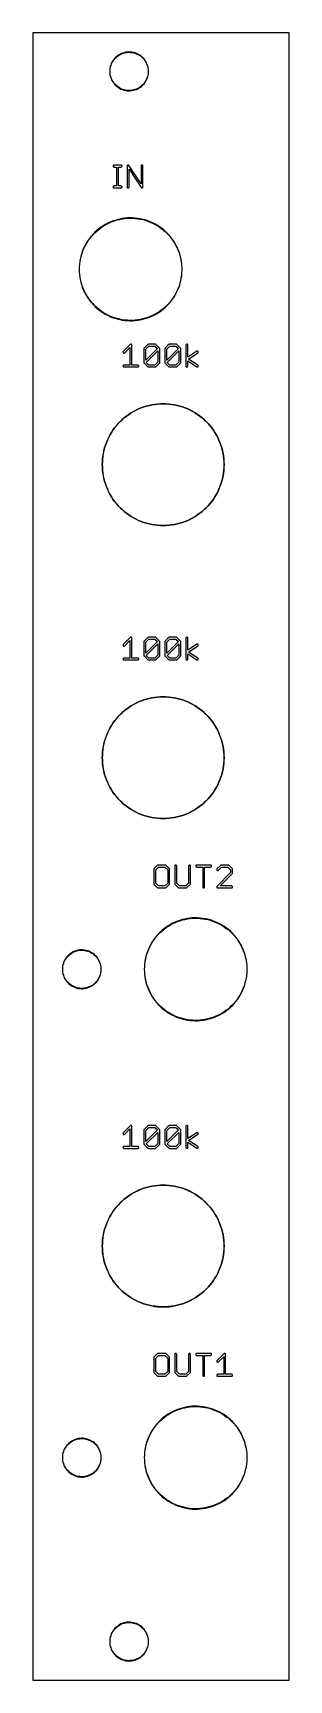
# Model space of a CAD drawing. Extents: x 1 to 21, y 9 to 138.
import ezdxf

# ---------------------------------------------------------------- set-up
doc = ezdxf.new("R2010")
doc.units = 0

msp = doc.modelspace()

# ---------------------------------------------------------------- linework, layer by layer
at = {"color": 5, "true_color": 0x0000ff}
msp.add_polyline3d([(21.24964, 9.25322, 0), (21.24964, 137.75436, 0), (1.27, 137.75436, 0), (1.27, 9.25322, 0), (21.24964, 9.25322, 0)], close=True, dxfattribs=at)
at = {"color": 34, "true_color": 0x008000}
for points in [[(1.27, 9.25322, 0), (21.24964, 9.25322, 0), (21.24964, 137.75436, 0), (1.27, 137.75436, 0), (1.27, 9.25322, 0)], [(8.61821, 136.26083, 0), (8.4963, 136.24305, 0), (8.49236, 136.24243, 0), (8.37299, 136.21449, 0), (8.25615, 136.17893, 0), (8.14185, 136.13321, 0), (8.13831, 136.1314, 0), (8.02909, 136.07552, 0), (7.92495, 136.01203, 0), (7.82843, 135.93837, 0), (7.73445, 135.85709, 0), (7.64528, 135.76792, 0), (7.56908, 135.67393, 0), (7.49796, 135.57488, 0), (7.43446, 135.4682, 0), (7.43266, 135.46466, 0), (7.38186, 135.3529, 0), (7.33614, 135.2386, 0), (7.30312, 135.12176, 0), (7.27772, 135.00237, 0), (7.27709, 134.99846, 0), (7.26186, 134.87654, 0), (7.25678, 134.75461, 0), (7.26186, 134.6327, 0), (7.27709, 134.51077, 0), (7.27772, 134.50684, 0), (7.30312, 134.38747, 0), (7.33614, 134.27063, 0), (7.38186, 134.15633, 0), (7.43266, 134.04457, 0), (7.43446, 134.04103, 0), (7.49796, 133.93435, 0), (7.56908, 133.83528, 0), (7.64528, 133.74131, 0), (7.64809, 133.73849, 0), (7.64811, 133.73848, 0), (7.73445, 133.65214, 0), (7.82843, 133.57086, 0), (7.92495, 133.4972, 0), (8.02909, 133.43369, 0), (8.13831, 133.37782, 0), (8.14185, 133.37602, 0), (8.25615, 133.3303, 0), (8.37299, 133.29473, 0), (8.49236, 133.26679, 0), (8.4963, 133.26618, 0), (8.61821, 133.2484, 0), (8.74014, 133.24078, 0), (8.86206, 133.24331, 0), (8.98398, 133.25602, 0), (8.9879, 133.25664, 0), (9.10981, 133.2795, 0), (9.22666, 133.30998, 0), (9.34096, 133.35316, 0), (9.45271, 133.40396, 0), (9.45626, 133.40575, 0), (9.56293, 133.46418, 0), (9.66454, 133.53276, 0), (9.76106, 133.60896, 0), (9.84995, 133.69278, 0), (9.85277, 133.69559, 0), (9.93404, 133.78702, 0), (10.01024, 133.88355, 0), (10.07629, 133.98768, 0), (10.13217, 134.09691, 0), (10.13397, 134.10045, 0), (10.18477, 134.21221, 0), (10.22287, 134.32651, 0), (10.25334, 134.44589, 0), (10.27366, 134.56781, 0), (10.2743, 134.57173, 0), (10.28445, 134.69366, 0), (10.28445, 134.81557, 0), (10.2743, 134.9375, 0), (10.27366, 134.94142, 0), (10.25334, 135.06334, 0), (10.22287, 135.18271, 0), (10.18477, 135.29702, 0), (10.13397, 135.40878, 0), (10.13217, 135.41232, 0), (10.07629, 135.52153, 0), (10.01024, 135.62567, 0), (9.93404, 135.72219, 0), (9.85277, 135.81364, 0), (9.84995, 135.81645, 0), (9.76106, 135.90027, 0), (9.66454, 135.97647, 0), (9.56293, 136.04505, 0), (9.45626, 136.10346, 0), (9.45271, 136.10526, 0), (9.34096, 136.15607, 0), (9.22666, 136.19925, 0), (9.10981, 136.22972, 0), (8.9879, 136.25259, 0), (8.98398, 136.25322, 0), (8.86206, 136.26592, 0), (8.74014, 136.26845, 0), (8.61821, 136.26083, 0)], [(8.9827, 133.28129, 0), (8.86206, 133.26871, 0), (8.74014, 133.26618, 0), (8.61821, 133.2738, 0), (8.49967, 133.29108, 0), (8.38083, 133.31889, 0), (8.26399, 133.35445, 0), (8.14984, 133.40011, 0), (8.04402, 133.45425, 0), (7.93988, 133.51775, 0), (7.84336, 133.59141, 0), (7.74945, 133.67262, 0), (7.66583, 133.75624, 0), (7.58963, 133.85022, 0), (7.51851, 133.94927, 0), (7.45582, 134.0546, 0), (7.40601, 134.16417, 0), (7.36029, 134.27848, 0), (7.32727, 134.39532, 0), (7.30218, 134.51323, 0), (7.28725, 134.6327, 0), (7.28218, 134.75461, 0), (7.28725, 134.87654, 0), (7.30218, 134.996, 0), (7.32727, 135.11391, 0), (7.36029, 135.23075, 0), (7.40601, 135.34504, 0), (7.45584, 135.45466, 0), (7.51851, 135.55994, 0), (7.58963, 135.65901, 0), (7.66583, 135.75299, 0), (7.74938, 135.83654, 0), (7.84336, 135.91782, 0), (7.93988, 135.99148, 0), (8.04402, 136.05498, 0), (8.14984, 136.10912, 0), (8.26399, 136.15477, 0), (8.38083, 136.19034, 0), (8.49967, 136.21815, 0), (8.61821, 136.23543, 0), (8.74014, 136.24305, 0), (8.86206, 136.24052, 0), (8.98258, 136.22797, 0), (9.10197, 136.20558, 0), (9.21881, 136.17509, 0), (9.33311, 136.13192, 0), (9.44338, 136.0818, 0), (9.54801, 136.02449, 0), (9.6496, 135.95592, 0), (9.74613, 135.87972, 0), (9.83316, 135.79766, 0), (9.9135, 135.70727, 0), (9.98969, 135.61075, 0), (10.05574, 135.50661, 0), (10.10981, 135.40092, 0), (10.16062, 135.28917, 0), (10.19872, 135.17487, 0), (10.2292, 135.05549, 0), (10.2489, 134.93732, 0), (10.25905, 134.81557, 0), (10.25905, 134.69366, 0), (10.2489, 134.57191, 0), (10.2292, 134.45374, 0), (10.19872, 134.33436, 0), (10.16062, 134.22005, 0), (10.10981, 134.1083, 0), (10.05574, 134.00262, 0), (9.98969, 133.89848, 0), (9.9135, 133.80196, 0), (9.8331, 133.71151, 0), (9.74613, 133.62951, 0), (9.6496, 133.55331, 0), (9.54801, 133.48473, 0), (9.44338, 133.42743, 0), (9.33311, 133.37731, 0), (9.21881, 133.33412, 0), (9.10197, 133.30365, 0), (8.9827, 133.28129, 0)], [(7.60222, 127.4445, 0), (7.57867, 127.44077, 0), (7.55743, 127.42994, 0), (7.54057, 127.41308, 0), (7.52974, 127.39184, 0), (7.52602, 127.3683, 0), (7.52974, 127.34475, 0), (7.54057, 127.32351, 0), (7.55743, 127.30665, 0), (7.57867, 127.29582, 0), (7.60222, 127.2921, 0), (7.7978, 127.2921, 0), (7.7978, 125.81636, 0), (7.60222, 125.81636, 0), (7.57867, 125.81263, 0), (7.55743, 125.8018, 0), (7.54057, 125.78494, 0), (7.52974, 125.7637, 0), (7.52602, 125.74016, 0), (7.52974, 125.71661, 0), (7.54057, 125.69537, 0), (7.55743, 125.67851, 0), (7.57867, 125.66768, 0), (7.60222, 125.66396, 0), (8.14323, 125.66396, 0), (8.16677, 125.66768, 0), (8.18802, 125.67851, 0), (8.20487, 125.69537, 0), (8.21571, 125.71661, 0), (8.21942, 125.74016, 0), (8.21571, 125.7637, 0), (8.20487, 125.78494, 0), (8.18802, 125.8018, 0), (8.16677, 125.81263, 0), (8.14323, 125.81636, 0), (7.9502, 125.81636, 0), (7.9502, 127.2921, 0), (8.14323, 127.2921, 0), (8.16677, 127.29582, 0), (8.18802, 127.30665, 0), (8.20487, 127.32351, 0), (8.21571, 127.34475, 0), (8.21942, 127.3683, 0), (8.21571, 127.39184, 0), (8.20487, 127.41308, 0), (8.18802, 127.42994, 0), (8.16677, 127.44077, 0), (8.14323, 127.4445, 0), (7.60222, 127.4445, 0)], [(9.779, 125.66396, 0), (9.80254, 125.66768, 0), (9.82377, 125.67851, 0), (9.84064, 125.69537, 0), (9.85147, 125.71661, 0), (9.8552, 125.74016, 0), (9.8552, 127.3683, 0), (9.85147, 127.39184, 0), (9.84064, 127.41308, 0), (9.82377, 127.42994, 0), (9.80254, 127.44077, 0), (9.779, 127.4445, 0), (9.75545, 127.44077, 0), (9.7342, 127.42994, 0), (9.71735, 127.41308, 0), (9.70651, 127.39184, 0), (9.7028, 127.3683, 0), (9.7028, 125.99186, 0), (8.75606, 127.41308, 0), (8.7392, 127.42994, 0), (8.71796, 127.44077, 0), (8.69441, 127.4445, 0), (8.67087, 127.44077, 0), (8.64963, 127.42994, 0), (8.63277, 127.41308, 0), (8.62194, 127.39184, 0), (8.61821, 127.3683, 0), (8.61821, 125.74016, 0), (8.62194, 125.71661, 0), (8.63277, 125.69537, 0), (8.64963, 125.67851, 0), (8.67087, 125.66768, 0), (8.69441, 125.66396, 0), (8.71796, 125.66768, 0), (8.7392, 125.67851, 0), (8.75606, 125.69537, 0), (8.76689, 125.71661, 0), (8.77061, 125.74016, 0), (8.77061, 127.11659, 0), (9.71735, 125.69537, 0), (9.7342, 125.67851, 0), (9.75545, 125.66768, 0), (9.779, 125.66396, 0)], [(8.63852, 123.31953, 0), (8.43788, 123.30176, 0), (8.23976, 123.27382, 0), (8.23583, 123.27319, 0), (8.03771, 123.23509, 0), (7.84213, 123.18683, 0), (7.64909, 123.13095, 0), (7.46113, 123.06491, 0), (7.27317, 122.98871, 0), (7.09283, 122.90235, 0), (7.08929, 122.90055, 0), (6.91149, 122.80657, 0), (6.73877, 122.70243, 0), (6.57113, 122.59067, 0), (6.41111, 122.46875, 0), (6.25617, 122.34175, 0), (6.10631, 122.20459, 0), (6.1035, 122.20178, 0), (5.9638, 122.05954, 0), (5.82918, 121.90968, 0), (5.70218, 121.7522, 0), (5.58534, 121.58964, 0), (5.47612, 121.422, 0), (5.37452, 121.24928, 0), (5.28054, 121.06894, 0), (5.27874, 121.0654, 0), (5.19746, 120.88252, 0), (5.12126, 120.6971, 0), (5.05776, 120.5066, 0), (5.00188, 120.31356, 0), (4.9587, 120.11798, 0), (4.92314, 119.91986, 0), (4.92251, 119.91594, 0), (4.89712, 119.71527, 0), (4.88188, 119.51462, 0), (4.8768, 119.31396, 0), (4.88188, 119.11329, 0), (4.89712, 118.91264, 0), (4.92251, 118.71198, 0), (4.92314, 118.70805, 0), (4.9587, 118.50993, 0), (5.00188, 118.31435, 0), (5.05776, 118.12131, 0), (5.12126, 117.93081, 0), (5.19746, 117.74539, 0), (5.27874, 117.56251, 0), (5.28054, 117.55897, 0), (5.37452, 117.37863, 0), (5.47612, 117.20591, 0), (5.58534, 117.03827, 0), (5.70218, 116.87571, 0), (5.82918, 116.71823, 0), (5.9638, 116.56837, 0), (6.1035, 116.42613, 0), (6.10631, 116.42332, 0), (6.25617, 116.28616, 0), (6.41111, 116.15916, 0), (6.57113, 116.03724, 0), (6.73877, 115.92548, 0), (6.91149, 115.82134, 0), (7.08929, 115.72736, 0), (7.09283, 115.72556, 0), (7.27317, 115.6392, 0), (7.46113, 115.563, 0), (7.64909, 115.49696, 0), (7.84213, 115.44108, 0), (8.03771, 115.39282, 0), (8.23583, 115.35472, 0), (8.23976, 115.35409, 0), (8.43788, 115.32615, 0), (8.63852, 115.30837, 0), (8.83919, 115.30076, 0), (9.03985, 115.3033, 0), (9.24052, 115.31599, 0), (9.44117, 115.33886, 0), (9.4451, 115.33948, 0), (9.64322, 115.3725, 0), (9.8388, 115.41568, 0), (10.03438, 115.46648, 0), (10.22488, 115.52998, 0), (10.41283, 115.6011, 0), (10.59826, 115.68238, 0), (10.77606, 115.77128, 0), (10.7796, 115.77308, 0), (10.95486, 115.87214, 0), (11.12504, 115.98136, 0), (11.29014, 116.0982, 0), (11.44762, 116.22012, 0), (11.60002, 116.3522, 0), (11.7448, 116.4919, 0), (11.74761, 116.49471, 0), (11.88477, 116.64203, 0), (12.01431, 116.79443, 0), (12.13623, 116.95445, 0), (12.25053, 117.11955, 0), (12.35721, 117.29227, 0), (12.45373, 117.46753, 0), (12.45553, 117.47107, 0), (12.54189, 117.65141, 0), (12.62063, 117.83683, 0), (12.69175, 118.02733, 0), (12.75017, 118.21783, 0), (12.80097, 118.41341, 0), (12.84161, 118.60899, 0), (12.84224, 118.61292, 0), (12.87272, 118.81357, 0), (12.89304, 119.0117, 0), (12.90319, 119.21235, 0), (12.90319, 119.41555, 0), (12.89304, 119.61621, 0), (12.87272, 119.81434, 0), (12.84224, 120.01499, 0), (12.84161, 120.01892, 0), (12.80097, 120.2145, 0), (12.75017, 120.41008, 0), (12.69175, 120.60058, 0), (12.62063, 120.79108, 0), (12.54189, 120.9765, 0), (12.45553, 121.15684, 0), (12.45373, 121.16038, 0), (12.35721, 121.33564, 0), (12.25053, 121.50836, 0), (12.13623, 121.67346, 0), (12.01431, 121.83348, 0), (11.88477, 121.98588, 0), (11.74761, 122.1332, 0), (11.7448, 122.13601, 0), (11.60002, 122.27571, 0), (11.44762, 122.40779, 0), (11.29014, 122.52971, 0), (11.12504, 122.64655, 0), (10.95486, 122.75577, 0), (10.7796, 122.85483, 0), (10.77606, 122.85663, 0), (10.59826, 122.94553, 0), (10.41283, 123.02681, 0), (10.22488, 123.09793, 0), (10.03438, 123.16143, 0), (9.8388, 123.21223, 0), (9.64322, 123.25541, 0), (9.4451, 123.28843, 0), (9.44117, 123.28905, 0), (9.24052, 123.31192, 0), (9.03985, 123.32461, 0), (8.83919, 123.32715, 0), (8.63852, 123.31953, 0)], [(9.24052, 115.34139, 0), (9.03985, 115.32869, 0), (8.83919, 115.32616, 0), (8.63852, 115.33377, 0), (8.43788, 115.35155, 0), (8.24237, 115.37912, 0), (8.04556, 115.41697, 0), (7.84998, 115.46523, 0), (7.65694, 115.52111, 0), (7.46898, 115.58715, 0), (7.28102, 115.66335, 0), (7.10211, 115.74902, 0), (6.92642, 115.84189, 0), (6.7537, 115.94603, 0), (6.58606, 116.05779, 0), (6.42604, 116.17971, 0), (6.2711, 116.30671, 0), (6.12174, 116.44342, 0), (5.98435, 116.5833, 0), (5.84973, 116.73316, 0), (5.72273, 116.89064, 0), (5.60589, 117.0532, 0), (5.49667, 117.22084, 0), (5.39507, 117.39356, 0), (5.30263, 117.57094, 0), (5.22161, 117.75324, 0), (5.14541, 117.93866, 0), (5.0819, 118.12916, 0), (5.02603, 118.3222, 0), (4.98285, 118.51778, 0), (4.94774, 118.71337, 0), (4.92251, 118.91264, 0), (4.90728, 119.11329, 0), (4.90219, 119.31396, 0), (4.90728, 119.51462, 0), (4.92251, 119.71527, 0), (4.94774, 119.91451, 0), (4.98285, 120.11013, 0), (5.02603, 120.30571, 0), (5.0819, 120.49875, 0), (5.14541, 120.68925, 0), (5.22161, 120.87467, 0), (5.30263, 121.05697, 0), (5.39507, 121.23435, 0), (5.49667, 121.40707, 0), (5.60589, 121.57471, 0), (5.72273, 121.73727, 0), (5.84973, 121.89475, 0), (5.98435, 122.04461, 0), (6.12174, 122.18449, 0), (6.2711, 122.3212, 0), (6.42604, 122.4482, 0), (6.58606, 122.57012, 0), (6.7537, 122.68188, 0), (6.92642, 122.78602, 0), (7.10211, 122.87889, 0), (7.28102, 122.96456, 0), (7.46898, 123.04076, 0), (7.65694, 123.1068, 0), (7.84998, 123.16268, 0), (8.04556, 123.21094, 0), (8.24237, 123.24879, 0), (8.43788, 123.27636, 0), (8.63852, 123.29413, 0), (8.83919, 123.30175, 0), (9.03985, 123.29922, 0), (9.24052, 123.28652, 0), (9.44073, 123.2637, 0), (9.63537, 123.23126, 0), (9.83095, 123.18808, 0), (10.02652, 123.13728, 0), (10.21702, 123.07378, 0), (10.40499, 123.00266, 0), (10.59041, 122.92138, 0), (10.76513, 122.83402, 0), (10.93993, 122.73522, 0), (11.11011, 122.626, 0), (11.27521, 122.50916, 0), (11.43269, 122.38724, 0), (11.58509, 122.25516, 0), (11.72796, 122.1173, 0), (11.86422, 121.97095, 0), (11.99376, 121.81855, 0), (12.11568, 121.65853, 0), (12.22998, 121.49343, 0), (12.33666, 121.32071, 0), (12.43238, 121.14691, 0), (12.51774, 120.96865, 0), (12.59648, 120.78323, 0), (12.6676, 120.59273, 0), (12.72602, 120.40223, 0), (12.77682, 120.20665, 0), (12.81737, 120.01151, 0), (12.84731, 119.81434, 0), (12.86763, 119.61621, 0), (12.87779, 119.41555, 0), (12.87779, 119.21235, 0), (12.86763, 119.0117, 0), (12.84731, 118.81357, 0), (12.81737, 118.6164, 0), (12.77682, 118.42126, 0), (12.72602, 118.22568, 0), (12.6676, 118.03518, 0), (12.59648, 117.84468, 0), (12.51774, 117.65926, 0), (12.43238, 117.481, 0), (12.33666, 117.3072, 0), (12.22998, 117.13448, 0), (12.11568, 116.96938, 0), (11.99376, 116.80936, 0), (11.86422, 116.65696, 0), (11.72796, 116.51061, 0), (11.58509, 116.37275, 0), (11.43269, 116.24067, 0), (11.27521, 116.11875, 0), (11.11011, 116.00191, 0), (10.93993, 115.89269, 0), (10.76513, 115.79389, 0), (10.59041, 115.70653, 0), (10.40499, 115.62525, 0), (10.21702, 115.55413, 0), (10.02652, 115.49063, 0), (9.83095, 115.43983, 0), (9.63537, 115.39665, 0), (9.44073, 115.36421, 0), (9.24052, 115.34139, 0)], [(9.45387, 111.69396, 0), (9.47742, 111.69768, 0), (9.49865, 111.70851, 0), (9.51552, 111.72537, 0), (9.52635, 111.74661, 0), (9.53007, 111.77016, 0), (9.52635, 111.7937, 0), (9.51552, 111.81494, 0), (9.49865, 111.8318, 0), (9.47742, 111.84263, 0), (9.45387, 111.84636, 0), (8.98651, 111.84636, 0), (8.98651, 113.3983, 0), (8.98279, 113.42184, 0), (8.97195, 113.44308, 0), (8.9551, 113.45994, 0), (8.93385, 113.47077, 0), (8.91031, 113.4745, 0), (8.88677, 113.47077, 0), (8.86553, 113.45994, 0), (8.84867, 113.44308, 0), (8.30765, 112.89952, 0), (8.29682, 112.87828, 0), (8.29308, 112.85474, 0), (8.29682, 112.83119, 0), (8.30765, 112.80995, 0), (8.32451, 112.79309, 0), (8.34575, 112.78226, 0), (8.36929, 112.77854, 0), (8.39284, 112.78226, 0), (8.41408, 112.79309, 0), (8.43094, 112.80995, 0), (8.83411, 113.21502, 0), (8.83411, 111.84636, 0), (8.36929, 111.84636, 0), (8.34575, 111.84263, 0), (8.32451, 111.8318, 0), (8.30765, 111.81494, 0), (8.29682, 111.7937, 0), (8.29308, 111.77016, 0), (8.29682, 111.74661, 0), (8.30765, 111.72537, 0), (8.32451, 111.70851, 0), (8.34575, 111.69768, 0), (8.36929, 111.69396, 0), (9.45387, 111.69396, 0)], [(11.15128, 111.99715, 0), (11.16211, 112.01839, 0), (11.16584, 112.04194, 0), (11.16584, 113.12652, 0), (11.16211, 113.15006, 0), (11.15128, 113.1713, 0), (10.86264, 113.45994, 0), (10.8414, 113.47077, 0), (10.81786, 113.4745, 0), (10.27684, 113.4745, 0), (10.25329, 113.47077, 0), (10.23204, 113.45994, 0), (9.94341, 113.1713, 0), (9.93258, 113.15006, 0), (9.92885, 113.12652, 0), (9.92885, 112.04194, 0), (9.93258, 112.01839, 0), (9.94341, 111.99715, 0), (9.96027, 111.98029, 0), (10.23204, 111.70851, 0), (10.25329, 111.69768, 0), (10.27684, 111.69396, 0), (10.81786, 111.69396, 0), (10.8414, 111.69768, 0), (10.86264, 111.70851, 0), (11.15128, 111.99715, 0)], [(10.08125, 112.22456, 0), (10.08125, 113.09628, 0), (10.30707, 113.3221, 0), (10.78762, 113.3221, 0), (10.98321, 113.12652, 0), (10.08125, 112.22456, 0)], [(12.78958, 111.99715, 0), (12.80041, 112.01839, 0), (12.80413, 112.04194, 0), (12.80413, 113.12652, 0), (12.80041, 113.15006, 0), (12.78958, 113.1713, 0), (12.50094, 113.45994, 0), (12.4797, 113.47077, 0), (12.45615, 113.4745, 0), (11.9126, 113.4745, 0), (11.88905, 113.47077, 0), (11.86781, 113.45994, 0), (11.85095, 113.44308, 0), (11.58171, 113.1713, 0), (11.57088, 113.15006, 0), (11.56716, 113.12652, 0), (11.56716, 112.04194, 0), (11.57088, 112.01839, 0), (11.58171, 111.99715, 0), (11.85095, 111.72537, 0), (11.86781, 111.70851, 0), (11.88905, 111.69768, 0), (11.9126, 111.69396, 0), (12.45615, 111.69396, 0), (12.4797, 111.69768, 0), (12.50094, 111.70851, 0), (12.78958, 111.99715, 0)], [(11.71956, 112.22457, 0), (11.71956, 113.09643, 0), (11.94312, 113.3221, 0), (12.42592, 113.3221, 0), (12.62151, 113.12652, 0), (11.71956, 112.22457, 0)], [(14.09445, 111.69396, 0), (14.118, 111.69768, 0), (14.13924, 111.70851, 0), (14.1561, 111.72537, 0), (14.16693, 111.74661, 0), (14.17065, 111.77016, 0), (14.16693, 111.7937, 0), (14.1561, 111.81494, 0), (14.13924, 111.8318, 0), (13.41658, 112.31357, 0), (14.13924, 112.79309, 0), (14.1561, 112.80995, 0), (14.16693, 112.83119, 0), (14.17065, 112.85474, 0), (14.16693, 112.87828, 0), (14.1561, 112.89952, 0), (14.13924, 112.91638, 0), (14.118, 112.92721, 0), (14.09445, 112.93094, 0), (14.07091, 112.92721, 0), (14.04967, 112.91638, 0), (13.35532, 112.45564, 0), (13.35532, 113.3983, 0), (13.35159, 113.42184, 0), (13.34076, 113.44308, 0), (13.3239, 113.45994, 0), (13.30266, 113.47077, 0), (13.27912, 113.4745, 0), (13.25557, 113.47077, 0), (13.23433, 113.45994, 0), (13.21747, 113.44308, 0), (13.20664, 113.42184, 0), (13.20292, 113.3983, 0), (13.20292, 111.77016, 0), (13.20664, 111.74661, 0), (13.21747, 111.72537, 0), (13.23433, 111.70851, 0), (13.25557, 111.69768, 0), (13.27912, 111.69396, 0), (13.30266, 111.69768, 0), (13.3239, 111.70851, 0), (13.34076, 111.72537, 0), (13.35159, 111.74661, 0), (13.35532, 111.77016, 0), (13.35532, 112.17141, 0), (14.04967, 111.70851, 0), (14.07091, 111.69768, 0), (14.09445, 111.69396, 0)], [(10.78763, 111.84636, 0), (10.30706, 111.84636, 0), (10.11149, 112.04194, 0), (11.01344, 112.94389, 0), (11.01344, 112.07217, 0), (10.78763, 111.84636, 0)], [(12.42593, 111.84636, 0), (11.94311, 111.84636, 0), (11.74957, 112.04172, 0), (12.65173, 112.94388, 0), (12.65173, 112.07216, 0), (12.42593, 111.84636, 0)], [(11.21156, 108.81995, 0), (10.99058, 108.80471, 0), (10.77468, 108.77931, 0), (10.77428, 108.77924, 0), (10.55625, 108.74375, 0), (10.55624, 108.74375, 0), (10.55584, 108.74368, 0), (10.34248, 108.69796, 0), (10.12912, 108.64462, 0), (9.92084, 108.57858, 0), (9.71256, 108.50492, 0), (9.5119, 108.4211, 0), (9.31124, 108.32712, 0), (9.31089, 108.32694, 0), (9.11785, 108.22534, 0), (8.92989, 108.11358, 0), (8.74447, 107.9942, 0), (8.56667, 107.86466, 0), (8.39395, 107.73004, 0), (8.22885, 107.58526, 0), (8.07137, 107.43286, 0), (8.07109, 107.43258, 0), (7.91869, 107.2751, 0), (7.77391, 107.11, 0), (7.63929, 106.93728, 0), (7.50975, 106.75948, 0), (7.39037, 106.57406, 0), (7.27861, 106.3861, 0), (7.27843, 106.38575, 0), (7.17701, 106.19306, 0), (7.17683, 106.19271, 0), (7.08285, 105.99205, 0), (6.99903, 105.79139, 0), (6.92537, 105.58311, 0), (6.85933, 105.37483, 0), (6.80599, 105.16147, 0), (6.76027, 104.94811, 0), (6.76021, 104.94772, 0), (6.76021, 104.9477, 0), (6.72471, 104.72967, 0), (6.72465, 104.72927, 0), (6.69924, 104.51338, 0), (6.68401, 104.29239, 0), (6.67893, 104.07396, 0), (6.68401, 103.85552, 0), (6.69924, 103.63453, 0), (6.72465, 103.41864, 0), (6.72471, 103.41824, 0), (6.76027, 103.1998, 0), (6.80599, 102.98644, 0), (6.85933, 102.77308, 0), (6.92537, 102.5648, 0), (6.99903, 102.35652, 0), (7.08285, 102.15586, 0), (7.17683, 101.9552, 0), (7.17701, 101.95485, 0), (7.27861, 101.76181, 0), (7.39037, 101.57385, 0), (7.50975, 101.38843, 0), (7.63929, 101.21063, 0), (7.77391, 101.03791, 0), (7.91869, 100.87281, 0), (8.07109, 100.71533, 0), (8.07137, 100.71505, 0), (8.22885, 100.56265, 0), (8.39395, 100.41787, 0), (8.56667, 100.28325, 0), (8.74447, 100.15371, 0), (8.92989, 100.03433, 0), (9.11785, 99.92257, 0), (9.31089, 99.82097, 0), (9.31124, 99.82079, 0), (9.5119, 99.72681, 0), (9.71256, 99.64299, 0), (9.92084, 99.56933, 0), (10.12912, 99.50329, 0), (10.34248, 99.44995, 0), (10.55584, 99.40423, 0), (10.77428, 99.36867, 0), (10.77468, 99.3686, 0), (10.99058, 99.3432, 0), (11.21156, 99.32797, 0), (11.43, 99.32288, 0), (11.64844, 99.32797, 0), (11.86942, 99.3432, 0), (12.08532, 99.3686, 0), (12.08571, 99.36867, 0), (12.30415, 99.40423, 0), (12.51751, 99.44995, 0), (12.73087, 99.50329, 0), (12.93915, 99.56933, 0), (13.14743, 99.64299, 0), (13.34809, 99.72681, 0), (13.54875, 99.82079, 0), (13.5491, 99.82097, 0), (13.74214, 99.92257, 0), (13.9301, 100.03433, 0), (14.11552, 100.15371, 0), (14.29332, 100.28325, 0), (14.46604, 100.41787, 0), (14.63114, 100.56265, 0), (14.78862, 100.71505, 0), (14.7889, 100.71533, 0), (14.9413, 100.87281, 0), (15.08608, 101.03791, 0), (15.2207, 101.21063, 0), (15.35024, 101.38843, 0), (15.46962, 101.57385, 0), (15.58138, 101.76181, 0), (15.68298, 101.95485, 0), (15.68316, 101.9552, 0), (15.77714, 102.15586, 0), (15.86096, 102.35652, 0), (15.93462, 102.5648, 0), (16.00066, 102.77308, 0), (16.05399, 102.98644, 0), (16.09972, 103.1998, 0), (16.09978, 103.20019, 0), (16.09978, 103.20021, 0), (16.13528, 103.41824, 0), (16.13535, 103.41864, 0), (16.16075, 103.63453, 0), (16.17598, 103.85552, 0), (16.18106, 104.07396, 0), (16.17598, 104.29239, 0), (16.16075, 104.51338, 0), (16.13535, 104.72927, 0), (16.13528, 104.72967, 0), (16.09978, 104.9477, 0), (16.09978, 104.94772, 0), (16.09972, 104.94811, 0), (16.05407, 105.16108, 0), (16.05399, 105.16147, 0), (16.00066, 105.37483, 0), (15.93462, 105.58311, 0), (15.86096, 105.79139, 0), (15.77714, 105.99205, 0), (15.68316, 106.19271, 0), (15.68298, 106.19306, 0), (15.58156, 106.38575, 0), (15.58138, 106.3861, 0), (15.46962, 106.57406, 0), (15.35024, 106.75948, 0), (15.2207, 106.93728, 0), (15.08608, 107.11, 0), (14.9413, 107.2751, 0), (14.7889, 107.43258, 0), (14.78862, 107.43286, 0), (14.63114, 107.58526, 0), (14.46604, 107.73004, 0), (14.29332, 107.86466, 0), (14.11552, 107.9942, 0), (13.9301, 108.11358, 0), (13.74214, 108.22534, 0), (13.5491, 108.32694, 0), (13.54875, 108.32712, 0), (13.34809, 108.4211, 0), (13.14743, 108.50492, 0), (12.93915, 108.57858, 0), (12.73087, 108.64462, 0), (12.51751, 108.69796, 0), (12.30415, 108.74368, 0), (12.30375, 108.74375, 0), (12.30374, 108.74375, 0), (12.08571, 108.77924, 0), (12.08532, 108.77931, 0), (11.86942, 108.80471, 0), (11.64844, 108.81995, 0), (11.43, 108.82503, 0), (11.21156, 108.81995, 0)], [(11.86942, 99.34575, 0), (11.64844, 99.33051, 0), (11.43, 99.32543, 0), (11.21156, 99.33051, 0), (10.99058, 99.34575, 0), (10.77468, 99.37115, 0), (10.77466, 99.37115, 0), (10.55663, 99.40664, 0), (10.34327, 99.45236, 0), (10.12991, 99.5057, 0), (9.92163, 99.57174, 0), (9.71335, 99.6454, 0), (9.51268, 99.72922, 0), (9.31203, 99.8232, 0), (9.11933, 99.92462, 0), (8.93138, 100.03638, 0), (8.74596, 100.15576, 0), (8.56816, 100.2853, 0), (8.39544, 100.41992, 0), (8.23034, 100.5647, 0), (8.073, 100.71696, 0), (7.92074, 100.8743, 0), (7.77596, 101.0394, 0), (7.64134, 101.21212, 0), (7.5118, 101.38992, 0), (7.39242, 101.57534, 0), (7.28066, 101.7633, 0), (7.17924, 101.95599, 0), (7.08526, 102.15665, 0), (7.00144, 102.35731, 0), (6.92778, 102.56559, 0), (6.86174, 102.77387, 0), (6.8084, 102.98723, 0), (6.76268, 103.20059, 0), (6.72718, 103.41864, 0), (6.70178, 103.63453, 0), (6.68655, 103.85552, 0), (6.68147, 104.07396, 0), (6.68655, 104.29239, 0), (6.70178, 104.51338, 0), (6.72717, 104.72919, 0), (6.76268, 104.94732, 0), (6.8084, 105.16068, 0), (6.86174, 105.37404, 0), (6.92778, 105.58232, 0), (7.00144, 105.7906, 0), (7.08526, 105.99126, 0), (7.17921, 106.19185, 0), (7.28066, 106.38461, 0), (7.39242, 106.57257, 0), (7.5118, 106.75799, 0), (7.64134, 106.93579, 0), (7.77596, 107.10851, 0), (7.92074, 107.27361, 0), (8.073, 107.43095, 0), (8.23034, 107.58321, 0), (8.39544, 107.72799, 0), (8.56816, 107.86261, 0), (8.74596, 107.99215, 0), (8.93138, 108.11153, 0), (9.11933, 108.22329, 0), (9.31203, 108.32471, 0), (9.51268, 108.41869, 0), (9.71335, 108.50251, 0), (9.92163, 108.57617, 0), (10.12991, 108.64221, 0), (10.34327, 108.69555, 0), (10.55663, 108.74127, 0), (10.77476, 108.77678, 0), (10.99058, 108.80216, 0), (11.21156, 108.81741, 0), (11.43, 108.82248, 0), (11.64844, 108.81741, 0), (11.86942, 108.80216, 0), (12.08521, 108.77678, 0), (12.30336, 108.74127, 0), (12.51672, 108.69555, 0), (12.73008, 108.64221, 0), (12.93836, 108.57617, 0), (13.14664, 108.50251, 0), (13.3473, 108.41869, 0), (13.54789, 108.32474, 0), (13.74065, 108.22329, 0), (13.92861, 108.11153, 0), (14.11403, 107.99215, 0), (14.29183, 107.86261, 0), (14.46455, 107.72799, 0), (14.62965, 107.58321, 0), (14.78699, 107.43095, 0), (14.93925, 107.27361, 0), (15.08403, 107.10851, 0), (15.21865, 106.93579, 0), (15.34819, 106.75799, 0), (15.46757, 106.57257, 0), (15.57933, 106.38461, 0), (15.68078, 106.19185, 0), (15.77473, 105.99126, 0), (15.85855, 105.7906, 0), (15.93221, 105.58232, 0), (15.99825, 105.37404, 0), (16.05159, 105.16068, 0), (16.09731, 104.94732, 0), (16.1328, 104.72929, 0), (16.1328, 104.72927, 0), (16.1582, 104.51338, 0), (16.17345, 104.29239, 0), (16.17852, 104.07396, 0), (16.17345, 103.85552, 0), (16.1582, 103.63453, 0), (16.1328, 103.41864, 0), (16.1328, 103.41862, 0), (16.09731, 103.20059, 0), (16.05159, 102.98723, 0), (15.99825, 102.77387, 0), (15.93221, 102.56559, 0), (15.85855, 102.35731, 0), (15.77473, 102.15665, 0), (15.68075, 101.95599, 0), (15.57933, 101.7633, 0), (15.46757, 101.57534, 0), (15.34819, 101.38992, 0), (15.21865, 101.21212, 0), (15.08403, 101.0394, 0), (14.93925, 100.8743, 0), (14.78699, 100.71696, 0), (14.62965, 100.5647, 0), (14.46455, 100.41992, 0), (14.29183, 100.2853, 0), (14.11403, 100.15576, 0), (13.92861, 100.03638, 0), (13.74065, 99.92462, 0), (13.54789, 99.82317, 0), (13.3473, 99.72922, 0), (13.14664, 99.6454, 0), (12.93836, 99.57174, 0), (12.73008, 99.5057, 0), (12.51672, 99.45236, 0), (12.30336, 99.40664, 0), (12.08533, 99.37115, 0), (12.08532, 99.37115, 0), (11.86942, 99.34575, 0)], [(9.45387, 88.83395, 0), (9.47742, 88.83768, 0), (9.49865, 88.84851, 0), (9.51552, 88.86537, 0), (9.52635, 88.88661, 0), (9.53007, 88.91015, 0), (9.52635, 88.9337, 0), (9.51552, 88.95494, 0), (9.49865, 88.9718, 0), (9.47742, 88.98263, 0), (9.45387, 88.98635, 0), (8.98651, 88.98635, 0), (8.98651, 90.5383, 0), (8.98279, 90.56184, 0), (8.97195, 90.58308, 0), (8.9551, 90.59994, 0), (8.93385, 90.61077, 0), (8.91031, 90.6145, 0), (8.88677, 90.61077, 0), (8.86553, 90.59994, 0), (8.84867, 90.58308, 0), (8.30765, 90.03952, 0), (8.29682, 90.01828, 0), (8.29308, 89.99474, 0), (8.29682, 89.97119, 0), (8.30765, 89.94995, 0), (8.32451, 89.93309, 0), (8.34575, 89.92226, 0), (8.36929, 89.91854, 0), (8.39284, 89.92226, 0), (8.41408, 89.93309, 0), (8.43094, 89.94995, 0), (8.83411, 90.35502, 0), (8.83411, 88.98635, 0), (8.36929, 88.98635, 0), (8.34575, 88.98263, 0), (8.32451, 88.9718, 0), (8.30765, 88.95494, 0), (8.29682, 88.9337, 0), (8.29308, 88.91015, 0), (8.29682, 88.88661, 0), (8.30765, 88.86537, 0), (8.32451, 88.84851, 0), (8.34575, 88.83768, 0), (8.36929, 88.83395, 0), (9.45387, 88.83395, 0)], [(11.15128, 89.13715, 0), (11.16211, 89.15839, 0), (11.16584, 89.18194, 0), (11.16584, 90.26651, 0), (11.16211, 90.29006, 0), (11.15128, 90.3113, 0), (10.86264, 90.59994, 0), (10.8414, 90.61077, 0), (10.81786, 90.6145, 0), (10.27684, 90.6145, 0), (10.25329, 90.61077, 0), (10.23204, 90.59994, 0), (9.94341, 90.3113, 0), (9.93258, 90.29006, 0), (9.92885, 90.26651, 0), (9.92885, 89.18194, 0), (9.93258, 89.15839, 0), (9.94341, 89.13715, 0), (9.96027, 89.12029, 0), (10.23204, 88.84851, 0), (10.25329, 88.83768, 0), (10.27684, 88.83395, 0), (10.81786, 88.83395, 0), (10.8414, 88.83768, 0), (10.86264, 88.84851, 0), (11.15128, 89.13715, 0)], [(10.08125, 89.36456, 0), (10.08125, 90.23628, 0), (10.30707, 90.4621, 0), (10.78762, 90.4621, 0), (10.98321, 90.26652, 0), (10.08125, 89.36456, 0)], [(10.78762, 88.98635, 0), (10.30707, 88.98635, 0), (10.11149, 89.18194, 0), (11.01344, 90.08389, 0), (11.01344, 89.21217, 0), (10.78762, 88.98635, 0)], [(12.78958, 89.13715, 0), (12.80041, 89.15839, 0), (12.80413, 89.18194, 0), (12.80413, 90.26651, 0), (12.80041, 90.29006, 0), (12.78958, 90.3113, 0), (12.50094, 90.59994, 0), (12.4797, 90.61077, 0), (12.45615, 90.6145, 0), (11.9126, 90.6145, 0), (11.88905, 90.61077, 0), (11.86781, 90.59994, 0), (11.85095, 90.58308, 0), (11.58171, 90.3113, 0), (11.57088, 90.29006, 0), (11.56716, 90.26651, 0), (11.56716, 89.18194, 0), (11.57088, 89.15839, 0), (11.58171, 89.13715, 0), (11.85095, 88.86537, 0), (11.86781, 88.84851, 0), (11.88905, 88.83768, 0), (11.9126, 88.83395, 0), (12.45615, 88.83395, 0), (12.4797, 88.83768, 0), (12.50094, 88.84851, 0), (12.78958, 89.13715, 0)], [(11.71956, 89.36457, 0), (11.71956, 90.23643, 0), (11.94312, 90.4621, 0), (12.42592, 90.4621, 0), (12.62151, 90.26652, 0), (11.71956, 89.36457, 0)], [(12.42592, 88.98635, 0), (11.94312, 88.98635, 0), (11.74957, 89.18172, 0), (12.65173, 90.08388, 0), (12.65173, 89.21216, 0), (12.42592, 88.98635, 0)], [(14.09445, 88.83395, 0), (14.118, 88.83768, 0), (14.13924, 88.84851, 0), (14.1561, 88.86537, 0), (14.16693, 88.88661, 0), (14.17065, 88.91015, 0), (14.16693, 88.9337, 0), (14.1561, 88.95494, 0), (14.13924, 88.9718, 0), (13.41658, 89.45357, 0), (14.13924, 89.93309, 0), (14.1561, 89.94995, 0), (14.16693, 89.97119, 0), (14.17065, 89.99474, 0), (14.16693, 90.01828, 0), (14.1561, 90.03952, 0), (14.13924, 90.05638, 0), (14.118, 90.06721, 0), (14.09445, 90.07094, 0), (14.07091, 90.06721, 0), (14.04967, 90.05638, 0), (13.35532, 89.59564, 0), (13.35532, 90.5383, 0), (13.35159, 90.56184, 0), (13.34076, 90.58308, 0), (13.3239, 90.59994, 0), (13.30266, 90.61077, 0), (13.27912, 90.6145, 0), (13.25557, 90.61077, 0), (13.23433, 90.59994, 0), (13.21747, 90.58308, 0), (13.20664, 90.56184, 0), (13.20292, 90.5383, 0), (13.20292, 88.91015, 0), (13.20664, 88.88661, 0), (13.21747, 88.86537, 0), (13.23433, 88.84851, 0), (13.25557, 88.83768, 0), (13.27912, 88.83395, 0), (13.30266, 88.83768, 0), (13.3239, 88.84851, 0), (13.34076, 88.86537, 0), (13.35159, 88.88661, 0), (13.35532, 88.91015, 0), (13.35532, 89.31141, 0), (14.04967, 88.84851, 0), (14.07091, 88.83768, 0), (14.09445, 88.83395, 0)], [(11.21156, 85.95995, 0), (10.99058, 85.94471, 0), (10.77468, 85.91931, 0), (10.77428, 85.91924, 0), (10.55625, 85.88375, 0), (10.55624, 85.88375, 0), (10.55584, 85.88368, 0), (10.34248, 85.83796, 0), (10.12912, 85.78462, 0), (9.92084, 85.71858, 0), (9.71256, 85.64492, 0), (9.5119, 85.5611, 0), (9.31124, 85.46712, 0), (9.31089, 85.46694, 0), (9.11785, 85.36534, 0), (8.92989, 85.25358, 0), (8.74447, 85.1342, 0), (8.56667, 85.00466, 0), (8.39395, 84.87004, 0), (8.22885, 84.72526, 0), (8.07137, 84.57286, 0), (8.07109, 84.57258, 0), (7.91869, 84.4151, 0), (7.77391, 84.25, 0), (7.63929, 84.07728, 0), (7.50975, 83.89948, 0), (7.39037, 83.71406, 0), (7.27861, 83.5261, 0), (7.27843, 83.52575, 0), (7.17701, 83.33306, 0), (7.17683, 83.33271, 0), (7.08285, 83.13205, 0), (6.99903, 82.93138, 0), (6.92537, 82.72311, 0), (6.85933, 82.51483, 0), (6.80599, 82.30146, 0), (6.76027, 82.08811, 0), (6.72471, 81.86967, 0), (6.72465, 81.86927, 0), (6.69924, 81.65338, 0), (6.68401, 81.4324, 0), (6.67893, 81.21396, 0), (6.68401, 80.99552, 0), (6.69924, 80.77453, 0), (6.72465, 80.55864, 0), (6.72471, 80.55824, 0), (6.76027, 80.3398, 0), (6.80599, 80.12644, 0), (6.85933, 79.91307, 0), (6.92537, 79.7048, 0), (6.99903, 79.49652, 0), (7.08285, 79.29586, 0), (7.17683, 79.0952, 0), (7.17701, 79.09484, 0), (7.27861, 78.90181, 0), (7.39037, 78.71384, 0), (7.50975, 78.52843, 0), (7.63929, 78.35062, 0), (7.77391, 78.17791, 0), (7.91869, 78.01281, 0), (8.07109, 77.85532, 0), (8.07137, 77.85505, 0), (8.22885, 77.70265, 0), (8.39395, 77.55786, 0), (8.56667, 77.42325, 0), (8.74447, 77.29371, 0), (8.92989, 77.17433, 0), (9.11785, 77.06256, 0), (9.31089, 76.96097, 0), (9.31124, 76.96079, 0), (9.5119, 76.86681, 0), (9.71256, 76.78299, 0), (9.92084, 76.70932, 0), (10.12912, 76.64328, 0), (10.34248, 76.58995, 0), (10.55584, 76.54423, 0), (10.55624, 76.54416, 0), (10.55625, 76.54416, 0), (10.77428, 76.50866, 0), (10.77468, 76.5086, 0), (10.99058, 76.48321, 0), (11.21156, 76.46796, 0), (11.43, 76.46289, 0), (11.64844, 76.46796, 0), (11.86942, 76.48321, 0), (12.08532, 76.5086, 0), (12.08571, 76.50866, 0), (12.30374, 76.54416, 0), (12.30375, 76.54416, 0), (12.30415, 76.54423, 0), (12.51751, 76.58995, 0), (12.73087, 76.64328, 0), (12.93915, 76.70932, 0), (13.14743, 76.78299, 0), (13.34809, 76.86681, 0), (13.54875, 76.96079, 0), (13.5491, 76.96097, 0), (13.74214, 77.06256, 0), (13.9301, 77.17433, 0), (14.11552, 77.29371, 0), (14.29332, 77.42325, 0), (14.46604, 77.55786, 0), (14.63114, 77.70265, 0), (14.78862, 77.85505, 0), (14.7889, 77.85532, 0), (14.9413, 78.01281, 0), (15.08608, 78.17791, 0), (15.2207, 78.35062, 0), (15.35024, 78.52843, 0), (15.46962, 78.71384, 0), (15.58138, 78.90181, 0), (15.68298, 79.09484, 0), (15.68316, 79.0952, 0), (15.77714, 79.29586, 0), (15.86096, 79.49652, 0), (15.93462, 79.7048, 0), (16.00066, 79.91307, 0), (16.05399, 80.12644, 0), (16.09972, 80.3398, 0), (16.13528, 80.55824, 0), (16.13535, 80.55864, 0), (16.16075, 80.77453, 0), (16.17598, 80.99552, 0), (16.18106, 81.21396, 0), (16.17598, 81.4324, 0), (16.16075, 81.65338, 0), (16.13535, 81.86927, 0), (16.13528, 81.86967, 0), (16.09972, 82.08811, 0), (16.05407, 82.30108, 0), (16.05399, 82.30146, 0), (16.00066, 82.51483, 0), (15.93462, 82.72311, 0), (15.86096, 82.93138, 0), (15.77714, 83.13205, 0), (15.68316, 83.33271, 0), (15.68298, 83.33306, 0), (15.58156, 83.52575, 0), (15.58138, 83.5261, 0), (15.46962, 83.71406, 0), (15.35024, 83.89948, 0), (15.2207, 84.07728, 0), (15.08608, 84.25, 0), (14.9413, 84.4151, 0), (14.7889, 84.57258, 0), (14.78862, 84.57286, 0), (14.63114, 84.72526, 0), (14.46604, 84.87004, 0), (14.29332, 85.00466, 0), (14.11552, 85.1342, 0), (13.9301, 85.25358, 0), (13.74214, 85.36534, 0), (13.5491, 85.46694, 0), (13.54875, 85.46712, 0), (13.34809, 85.5611, 0), (13.14743, 85.64492, 0), (12.93915, 85.71858, 0), (12.73087, 85.78462, 0), (12.51751, 85.83796, 0), (12.30415, 85.88368, 0), (12.30375, 85.88375, 0), (12.30374, 85.88375, 0), (12.08571, 85.91924, 0), (12.08532, 85.91931, 0), (11.86942, 85.94471, 0), (11.64844, 85.95995, 0), (11.43, 85.96503, 0), (11.21156, 85.95995, 0)], [(11.86942, 76.48575, 0), (11.64844, 76.47051, 0), (11.43, 76.46543, 0), (11.21156, 76.47051, 0), (10.99058, 76.48575, 0), (10.77468, 76.51115, 0), (10.77466, 76.51115, 0), (10.55663, 76.54664, 0), (10.34327, 76.59236, 0), (10.12991, 76.6457, 0), (9.92163, 76.71174, 0), (9.71335, 76.7854, 0), (9.51268, 76.86922, 0), (9.31203, 76.9632, 0), (9.11933, 77.06462, 0), (8.93138, 77.17637, 0), (8.74596, 77.29576, 0), (8.56816, 77.42529, 0), (8.39544, 77.55992, 0), (8.23034, 77.7047, 0), (8.073, 77.85696, 0), (7.92074, 78.0143, 0), (7.77596, 78.1794, 0), (7.64134, 78.35212, 0), (7.5118, 78.52992, 0), (7.39242, 78.71534, 0), (7.28066, 78.9033, 0), (7.17924, 79.09599, 0), (7.08526, 79.29665, 0), (7.00144, 79.49731, 0), (6.92778, 79.70559, 0), (6.86174, 79.91387, 0), (6.8084, 80.12723, 0), (6.76268, 80.34059, 0), (6.72718, 80.55864, 0), (6.70178, 80.77453, 0), (6.68655, 80.99552, 0), (6.68147, 81.21396, 0), (6.68655, 81.4324, 0), (6.70178, 81.65338, 0), (6.72717, 81.86919, 0), (6.76268, 82.08732, 0), (6.8084, 82.30068, 0), (6.86174, 82.51403, 0), (6.92778, 82.72232, 0), (7.00144, 82.9306, 0), (7.08526, 83.13126, 0), (7.17921, 83.33185, 0), (7.28066, 83.52461, 0), (7.39242, 83.71257, 0), (7.5118, 83.89799, 0), (7.64134, 84.07579, 0), (7.77596, 84.24851, 0), (7.92074, 84.41361, 0), (8.073, 84.57095, 0), (8.23034, 84.72321, 0), (8.39544, 84.86799, 0), (8.56816, 85.00261, 0), (8.74596, 85.13215, 0), (8.93138, 85.25153, 0), (9.11933, 85.36329, 0), (9.31203, 85.46471, 0), (9.51268, 85.55869, 0), (9.71335, 85.64251, 0), (9.92163, 85.71617, 0), (10.12991, 85.78221, 0), (10.34327, 85.83555, 0), (10.55663, 85.88127, 0), (10.77466, 85.91676, 0), (10.77468, 85.91676, 0), (10.99058, 85.94216, 0), (11.21156, 85.9574, 0), (11.43, 85.96248, 0), (11.64844, 85.9574, 0), (11.86942, 85.94216, 0), (12.08532, 85.91676, 0), (12.08533, 85.91676, 0), (12.30336, 85.88127, 0), (12.51672, 85.83555, 0), (12.73008, 85.78221, 0), (12.93836, 85.71617, 0), (13.14664, 85.64251, 0), (13.3473, 85.55869, 0), (13.54789, 85.46474, 0), (13.74065, 85.36329, 0), (13.92861, 85.25153, 0), (14.11403, 85.13215, 0), (14.29183, 85.00261, 0), (14.46455, 84.86799, 0), (14.62965, 84.72321, 0), (14.78699, 84.57095, 0), (14.93925, 84.41361, 0), (15.08403, 84.24851, 0), (15.21865, 84.07579, 0), (15.34819, 83.89799, 0), (15.46757, 83.71257, 0), (15.57933, 83.52461, 0), (15.68078, 83.33185, 0), (15.77473, 83.13126, 0), (15.85855, 82.9306, 0), (15.93221, 82.72232, 0), (15.99825, 82.51403, 0), (16.05159, 82.30068, 0), (16.09731, 82.08732, 0), (16.1328, 81.86929, 0), (16.1328, 81.86927, 0), (16.1582, 81.65338, 0), (16.17345, 81.4324, 0), (16.17852, 81.21396, 0), (16.17345, 80.99552, 0), (16.1582, 80.77453, 0), (16.1328, 80.55864, 0), (16.1328, 80.55862, 0), (16.09731, 80.34059, 0), (16.05159, 80.12723, 0), (15.99825, 79.91387, 0), (15.93221, 79.70559, 0), (15.85855, 79.49731, 0), (15.77473, 79.29665, 0), (15.68075, 79.09599, 0), (15.57933, 78.9033, 0), (15.46757, 78.71534, 0), (15.34819, 78.52992, 0), (15.21865, 78.35212, 0), (15.08403, 78.1794, 0), (14.93925, 78.0143, 0), (14.78699, 77.85696, 0), (14.62965, 77.7047, 0), (14.46455, 77.55992, 0), (14.29183, 77.42529, 0), (14.11403, 77.29576, 0), (13.92861, 77.17637, 0), (13.74065, 77.06462, 0), (13.54789, 76.96317, 0), (13.3473, 76.86922, 0), (13.14664, 76.7854, 0), (12.93836, 76.71174, 0), (12.73008, 76.6457, 0), (12.51672, 76.59236, 0), (12.30336, 76.54664, 0), (12.08533, 76.51115, 0), (12.08532, 76.51115, 0), (11.86942, 76.48575, 0)], [(11.91836, 71.35715, 0), (11.92919, 71.37839, 0), (11.93292, 71.40194, 0), (11.93292, 72.48652, 0), (11.92919, 72.51006, 0), (11.91836, 72.5313, 0), (11.62972, 72.81994, 0), (11.60848, 72.83077, 0), (11.58494, 72.83449, 0), (11.04392, 72.83449, 0), (11.02037, 72.83077, 0), (10.99913, 72.81994, 0), (10.71049, 72.5313, 0), (10.69966, 72.51006, 0), (10.69593, 72.48652, 0), (10.69593, 71.40194, 0), (10.69966, 71.37839, 0), (10.71049, 71.35715, 0), (10.99913, 71.06851, 0), (11.02037, 71.05768, 0), (11.04392, 71.05395, 0), (11.58494, 71.05395, 0), (11.60848, 71.05768, 0), (11.62972, 71.06851, 0), (11.91836, 71.35715, 0)], [(11.5547, 71.20635, 0), (11.07415, 71.20635, 0), (10.84833, 71.43216, 0), (10.84833, 72.45628, 0), (11.07414, 72.68209, 0), (11.55471, 72.68209, 0), (11.78052, 72.45628, 0), (11.78052, 71.43216, 0), (11.5547, 71.20635, 0)], [(12.63489, 71.06851, 0), (12.65613, 71.05768, 0), (12.67968, 71.05395, 0), (13.22323, 71.05395, 0), (13.24678, 71.05768, 0), (13.26802, 71.06851, 0), (13.28488, 71.08537, 0), (13.55412, 71.35715, 0), (13.56495, 71.37839, 0), (13.56867, 71.40194, 0), (13.56867, 72.75829, 0), (13.56495, 72.78184, 0), (13.55412, 72.80307, 0), (13.53726, 72.81994, 0), (13.51602, 72.83077, 0), (13.49247, 72.83449, 0), (13.46893, 72.83077, 0), (13.44769, 72.81994, 0), (13.43083, 72.80307, 0), (13.42, 72.78184, 0), (13.41627, 72.75829, 0), (13.41627, 71.43202, 0), (13.19271, 71.20635, 0), (12.70991, 71.20635, 0), (12.4841, 71.43215, 0), (12.4841, 72.75829, 0), (12.48037, 72.78184, 0), (12.46954, 72.80307, 0), (12.45268, 72.81994, 0), (12.43144, 72.83077, 0), (12.4079, 72.83449, 0), (12.38435, 72.83077, 0), (12.36311, 72.81994, 0), (12.34625, 72.80307, 0), (12.33542, 72.78184, 0), (12.3317, 72.75829, 0), (12.3317, 71.40194, 0), (12.33542, 71.37839, 0), (12.34625, 71.35715, 0), (12.63489, 71.06851, 0)], [(14.0462, 72.83449, 0), (14.02265, 72.83077, 0), (14.00141, 72.81994, 0), (13.98455, 72.80307, 0), (13.97372, 72.78184, 0), (13.97, 72.75829, 0), (13.97372, 72.73475, 0), (13.98455, 72.71351, 0), (14.00141, 72.69665, 0), (14.02265, 72.68582, 0), (14.0462, 72.68209, 0), (14.51356, 72.68209, 0), (14.51356, 71.13015, 0), (14.51728, 71.10661, 0), (14.52811, 71.08537, 0), (14.54497, 71.06851, 0), (14.56621, 71.05768, 0), (14.58976, 71.05395, 0), (14.6133, 71.05768, 0), (14.63454, 71.06851, 0), (14.6514, 71.08537, 0), (14.66223, 71.10661, 0), (14.66596, 71.13015, 0), (14.66596, 72.68209, 0), (15.13078, 72.68209, 0), (15.15432, 72.68582, 0), (15.17556, 72.69665, 0), (15.19242, 72.71351, 0), (15.20325, 72.73475, 0), (15.20698, 72.75829, 0), (15.20325, 72.78184, 0), (15.19242, 72.80307, 0), (15.17556, 72.81994, 0), (15.15432, 72.83077, 0), (15.13078, 72.83449, 0), (14.0462, 72.83449, 0)], [(15.95373, 72.83449, 0), (15.93019, 72.83077, 0), (15.90895, 72.81994, 0), (15.89209, 72.80307, 0), (15.62285, 72.5313, 0), (15.61202, 72.51006, 0), (15.6083, 72.48652, 0), (15.61202, 72.46297, 0), (15.62285, 72.44173, 0), (15.63971, 72.42487, 0), (15.66095, 72.41404, 0), (15.6845, 72.41032, 0), (15.70804, 72.41404, 0), (15.72928, 72.42487, 0), (15.74614, 72.44173, 0), (15.98425, 72.68209, 0), (16.46707, 72.68209, 0), (16.69287, 72.45629, 0), (16.69287, 72.24496, 0), (15.62285, 71.17494, 0), (15.61202, 71.1537, 0), (15.6083, 71.13015, 0), (15.61202, 71.10661, 0), (15.62285, 71.08537, 0), (15.63971, 71.06851, 0), (15.66095, 71.05768, 0), (15.6845, 71.05395, 0), (16.76908, 71.05395, 0), (16.79262, 71.05768, 0), (16.81385, 71.06851, 0), (16.83072, 71.08537, 0), (16.84155, 71.10661, 0), (16.84528, 71.13015, 0), (16.84155, 71.1537, 0), (16.83072, 71.17494, 0), (16.81385, 71.1918, 0), (16.79262, 71.20263, 0), (16.76908, 71.20635, 0), (15.86712, 71.20635, 0), (16.83072, 72.16995, 0), (16.84155, 72.19119, 0), (16.84528, 72.21474, 0), (16.84528, 72.48652, 0), (16.84155, 72.51006, 0), (16.83072, 72.5313, 0), (16.54207, 72.81994, 0), (16.52084, 72.83077, 0), (16.4973, 72.83449, 0), (15.95373, 72.83449, 0)], [(13.71854, 68.70953, 0), (13.51788, 68.69175, 0), (13.31975, 68.66381, 0), (13.31583, 68.66319, 0), (13.11771, 68.62509, 0), (12.92213, 68.57683, 0), (12.72909, 68.52095, 0), (12.54113, 68.45491, 0), (12.35317, 68.37871, 0), (12.17283, 68.29235, 0), (12.16929, 68.29055, 0), (11.99149, 68.19656, 0), (11.81877, 68.09242, 0), (11.65113, 67.98067, 0), (11.49111, 67.85875, 0), (11.33617, 67.73175, 0), (11.18631, 67.59459, 0), (11.1835, 67.59178, 0), (11.0438, 67.44954, 0), (10.90918, 67.29967, 0), (10.78218, 67.1422, 0), (10.66534, 66.97964, 0), (10.55612, 66.812, 0), (10.45452, 66.63928, 0), (10.36054, 66.45894, 0), (10.35873, 66.4554, 0), (10.27746, 66.27252, 0), (10.20126, 66.0871, 0), (10.13776, 65.8966, 0), (10.08188, 65.70356, 0), (10.0387, 65.50798, 0), (10.00314, 65.30986, 0), (10.0025, 65.30593, 0), (9.97711, 65.10527, 0), (9.96186, 64.90461, 0), (9.9568, 64.70395, 0), (9.96186, 64.5033, 0), (9.97711, 64.30264, 0), (10.0025, 64.10198, 0), (10.00314, 64.09805, 0), (10.0387, 63.89993, 0), (10.08188, 63.70435, 0), (10.13776, 63.51131, 0), (10.20126, 63.32081, 0), (10.27746, 63.13539, 0), (10.35873, 62.95251, 0), (10.36054, 62.94897, 0), (10.45452, 62.76863, 0), (10.55612, 62.59591, 0), (10.66534, 62.42827, 0), (10.78218, 62.26571, 0), (10.90918, 62.10823, 0), (11.0438, 61.95837, 0), (11.1835, 61.81613, 0), (11.18631, 61.81332, 0), (11.33617, 61.67616, 0), (11.49111, 61.54916, 0), (11.65113, 61.42724, 0), (11.81877, 61.31548, 0), (11.99149, 61.21134, 0), (12.16929, 61.11736, 0), (12.17283, 61.11556, 0), (12.35317, 61.0292, 0), (12.54113, 60.953, 0), (12.72909, 60.88696, 0), (12.92213, 60.83108, 0), (13.11771, 60.78282, 0), (13.31583, 60.74472, 0), (13.31975, 60.74409, 0), (13.51788, 60.71615, 0), (13.71854, 60.69838, 0), (13.9192, 60.69075, 0), (14.11985, 60.6933, 0), (14.32051, 60.70599, 0), (14.52118, 60.72885, 0), (14.5251, 60.72948, 0), (14.72322, 60.7625, 0), (14.9188, 60.80568, 0), (15.11438, 60.85648, 0), (15.30488, 60.91998, 0), (15.49284, 60.9911, 0), (15.67826, 61.07238, 0), (15.85606, 61.16128, 0), (15.8596, 61.16308, 0), (16.03485, 61.26214, 0), (16.20504, 61.37136, 0), (16.37014, 61.4882, 0), (16.52762, 61.61012, 0), (16.68002, 61.7422, 0), (16.8248, 61.8819, 0), (16.82761, 61.88471, 0), (16.96477, 62.03203, 0), (17.09431, 62.18443, 0), (17.21623, 62.34445, 0), (17.33053, 62.50955, 0), (17.43721, 62.68227, 0), (17.53372, 62.85753, 0), (17.53553, 62.86107, 0), (17.62189, 63.04141, 0), (17.70063, 63.22683, 0), (17.77175, 63.41733, 0), (17.83017, 63.60783, 0), (17.88097, 63.80341, 0), (17.92161, 63.99899, 0), (17.92223, 64.00292, 0), (17.95272, 64.20357, 0), (17.97303, 64.40169, 0), (17.98319, 64.60236, 0), (17.98319, 64.80556, 0), (17.97303, 65.00622, 0), (17.95272, 65.20433, 0), (17.92223, 65.405, 0), (17.92161, 65.40891, 0), (17.88097, 65.6045, 0), (17.83017, 65.80007, 0), (17.77175, 65.99057, 0), (17.70063, 66.18107, 0), (17.62189, 66.3665, 0), (17.53553, 66.54684, 0), (17.53372, 66.55038, 0), (17.43721, 66.72564, 0), (17.33053, 66.89836, 0), (17.21623, 67.06346, 0), (17.09431, 67.22347, 0), (16.96477, 67.37587, 0), (16.82761, 67.5232, 0), (16.8248, 67.52601, 0), (16.68002, 67.66571, 0), (16.52762, 67.79779, 0), (16.37014, 67.9197, 0), (16.20504, 68.03655, 0), (16.03485, 68.14577, 0), (15.8596, 68.24482, 0), (15.85606, 68.24663, 0), (15.67826, 68.33553, 0), (15.49284, 68.41681, 0), (15.30488, 68.48793, 0), (15.11438, 68.55143, 0), (14.9188, 68.60223, 0), (14.72322, 68.64541, 0), (14.5251, 68.67843, 0), (14.52118, 68.67905, 0), (14.32051, 68.70191, 0), (14.11985, 68.71462, 0), (13.9192, 68.71715, 0), (13.71854, 68.70953, 0)], [(14.32051, 60.73139, 0), (14.11985, 60.7187, 0), (13.9192, 60.71615, 0), (13.71854, 60.72378, 0), (13.51788, 60.74155, 0), (13.3224, 60.76912, 0), (13.12556, 60.80697, 0), (12.92998, 60.85523, 0), (12.73694, 60.91111, 0), (12.54898, 60.97715, 0), (12.36102, 61.05335, 0), (12.18211, 61.13902, 0), (12.00642, 61.23189, 0), (11.8337, 61.33603, 0), (11.66606, 61.44779, 0), (11.50604, 61.56971, 0), (11.3511, 61.69671, 0), (11.20174, 61.83342, 0), (11.06435, 61.9733, 0), (10.92973, 62.12316, 0), (10.80273, 62.28064, 0), (10.68589, 62.4432, 0), (10.57667, 62.61084, 0), (10.47507, 62.78356, 0), (10.38263, 62.96094, 0), (10.30161, 63.14324, 0), (10.22541, 63.32866, 0), (10.16191, 63.51916, 0), (10.10603, 63.7122, 0), (10.06284, 63.90778, 0), (10.02774, 64.10337, 0), (10.0025, 64.30264, 0), (9.98728, 64.5033, 0), (9.9822, 64.70395, 0), (9.98728, 64.90461, 0), (10.0025, 65.10527, 0), (10.02774, 65.30454, 0), (10.06284, 65.50013, 0), (10.10603, 65.69571, 0), (10.16191, 65.88875, 0), (10.22541, 66.07925, 0), (10.30161, 66.26466, 0), (10.38263, 66.44697, 0), (10.47507, 66.62435, 0), (10.57667, 66.79707, 0), (10.68589, 66.96471, 0), (10.80273, 67.12727, 0), (10.92973, 67.28475, 0), (11.06435, 67.43461, 0), (11.20183, 67.57458, 0), (11.3511, 67.7112, 0), (11.50604, 67.8382, 0), (11.66606, 67.96012, 0), (11.8337, 68.07187, 0), (12.00642, 68.17601, 0), (12.18191, 68.26878, 0), (12.36102, 68.35456, 0), (12.54898, 68.43076, 0), (12.73694, 68.49679, 0), (12.92998, 68.55267, 0), (13.12556, 68.60093, 0), (13.32259, 68.63882, 0), (13.51788, 68.66636, 0), (13.71854, 68.68414, 0), (13.9192, 68.69176, 0), (14.11985, 68.68922, 0), (14.32051, 68.67652, 0), (14.52052, 68.65374, 0), (14.71537, 68.62126, 0), (14.91095, 68.57808, 0), (15.10653, 68.52728, 0), (15.29703, 68.46378, 0), (15.48499, 68.39266, 0), (15.67041, 68.31138, 0), (15.84498, 68.2241, 0), (16.01992, 68.12522, 0), (16.19011, 68.016, 0), (16.35521, 67.89915, 0), (16.51269, 67.77724, 0), (16.66509, 67.64516, 0), (16.80796, 67.5073, 0), (16.94422, 67.36095, 0), (17.07376, 67.20855, 0), (17.19568, 67.04853, 0), (17.30998, 66.88343, 0), (17.41666, 66.71071, 0), (17.51244, 66.53677, 0), (17.59774, 66.35865, 0), (17.67648, 66.17323, 0), (17.74759, 65.98273, 0), (17.80602, 65.79223, 0), (17.85682, 65.59665, 0), (17.89736, 65.40148, 0), (17.92732, 65.20433, 0), (17.94764, 65.00622, 0), (17.9578, 64.80556, 0), (17.9578, 64.60236, 0), (17.94764, 64.40169, 0), (17.92732, 64.20357, 0), (17.89736, 64.0064, 0), (17.85682, 63.81126, 0), (17.80602, 63.61568, 0), (17.74759, 63.42518, 0), (17.67648, 63.23468, 0), (17.59774, 63.04926, 0), (17.51244, 62.87114, 0), (17.41666, 62.6972, 0), (17.30998, 62.52448, 0), (17.19568, 62.35938, 0), (17.07376, 62.19936, 0), (16.94422, 62.04696, 0), (16.80796, 61.90061, 0), (16.66509, 61.76275, 0), (16.51269, 61.63067, 0), (16.35521, 61.50875, 0), (16.19011, 61.39191, 0), (16.01992, 61.28269, 0), (15.84513, 61.18389, 0), (15.67041, 61.09653, 0), (15.48499, 61.01525, 0), (15.29703, 60.94413, 0), (15.10653, 60.88063, 0), (14.91095, 60.82983, 0), (14.71537, 60.78665, 0), (14.52052, 60.75417, 0), (14.32051, 60.73139, 0)], [(4.9276, 66.21017, 0), (4.80568, 66.19239, 0), (4.80175, 66.19177, 0), (4.68236, 66.16383, 0), (4.56553, 66.12827, 0), (4.45123, 66.08255, 0), (4.44768, 66.08074, 0), (4.33847, 66.02487, 0), (4.23433, 65.96137, 0), (4.13781, 65.88771, 0), (4.04383, 65.80643, 0), (3.95466, 65.71726, 0), (3.87846, 65.62327, 0), (3.80734, 65.52422, 0), (3.74384, 65.41754, 0), (3.74204, 65.414, 0), (3.69124, 65.30224, 0), (3.64552, 65.18794, 0), (3.6125, 65.0711, 0), (3.5871, 64.95171, 0), (3.58647, 64.9478, 0), (3.57123, 64.82588, 0), (3.56615, 64.70395, 0), (3.57123, 64.58204, 0), (3.58647, 64.46011, 0), (3.5871, 64.45619, 0), (3.6125, 64.33681, 0), (3.64552, 64.21997, 0), (3.69124, 64.10567, 0), (3.74204, 63.99391, 0), (3.74384, 63.99037, 0), (3.80734, 63.88369, 0), (3.87846, 63.78463, 0), (3.95466, 63.69065, 0), (4.041, 63.60431, 0), (4.04101, 63.60429, 0), (4.04383, 63.60148, 0), (4.13781, 63.5202, 0), (4.23433, 63.44654, 0), (4.33847, 63.38304, 0), (4.44768, 63.32716, 0), (4.45123, 63.32536, 0), (4.56553, 63.27964, 0), (4.68236, 63.24408, 0), (4.80175, 63.21614, 0), (4.80568, 63.21552, 0), (4.9276, 63.19773, 0), (5.04952, 63.19012, 0), (5.17143, 63.19265, 0), (5.29336, 63.20536, 0), (5.29728, 63.20598, 0), (5.4192, 63.22884, 0), (5.53604, 63.25932, 0), (5.65034, 63.3025, 0), (5.7621, 63.3533, 0), (5.76564, 63.3551, 0), (5.87232, 63.41352, 0), (5.97392, 63.4821, 0), (6.07044, 63.5583, 0), (6.15934, 63.64212, 0), (6.16215, 63.64493, 0), (6.24343, 63.73637, 0), (6.31963, 63.83289, 0), (6.38567, 63.93703, 0), (6.44155, 64.04625, 0), (6.44335, 64.04979, 0), (6.49415, 64.16155, 0), (6.53225, 64.27585, 0), (6.56273, 64.39523, 0), (6.58305, 64.51715, 0), (6.58367, 64.52108, 0), (6.59383, 64.643, 0), (6.59383, 64.76491, 0), (6.58367, 64.88684, 0), (6.58305, 64.89076, 0), (6.56273, 65.01268, 0), (6.53225, 65.13206, 0), (6.49415, 65.24636, 0), (6.44335, 65.35812, 0), (6.44155, 65.36166, 0), (6.38567, 65.47087, 0), (6.31963, 65.57501, 0), (6.24343, 65.67153, 0), (6.16215, 65.76298, 0), (6.15934, 65.76579, 0), (6.07044, 65.84961, 0), (5.97392, 65.92581, 0), (5.87232, 65.99439, 0), (5.76564, 66.0528, 0), (5.7621, 66.05461, 0), (5.65034, 66.10541, 0), (5.53604, 66.14859, 0), (5.4192, 66.17907, 0), (5.29728, 66.20193, 0), (5.29336, 66.20255, 0), (5.17143, 66.21525, 0), (5.04952, 66.2178, 0), (4.9276, 66.21017, 0)], [(5.29208, 63.23063, 0), (5.17143, 63.21805, 0), (5.04952, 63.21552, 0), (4.9276, 63.22313, 0), (4.80892, 63.24045, 0), (4.69022, 63.26823, 0), (4.57338, 63.30379, 0), (4.45918, 63.34947, 0), (4.3534, 63.40359, 0), (4.24925, 63.46709, 0), (4.15273, 63.54075, 0), (4.05876, 63.62203, 0), (4.05874, 63.62204, 0), (3.97521, 63.70558, 0), (3.89901, 63.79956, 0), (3.82789, 63.89862, 0), (3.7652, 64.00394, 0), (3.71539, 64.11351, 0), (3.66967, 64.22781, 0), (3.63665, 64.34466, 0), (3.61159, 64.46246, 0), (3.59664, 64.58204, 0), (3.59156, 64.70395, 0), (3.59664, 64.82588, 0), (3.61159, 64.94545, 0), (3.63665, 65.06325, 0), (3.66967, 65.18009, 0), (3.71539, 65.29439, 0), (3.7652, 65.40397, 0), (3.82789, 65.50928, 0), (3.89901, 65.60835, 0), (3.97521, 65.70233, 0), (4.05874, 65.78587, 0), (4.05876, 65.78588, 0), (4.15273, 65.86716, 0), (4.24925, 65.94082, 0), (4.3534, 66.00432, 0), (4.45927, 66.05847, 0), (4.57338, 66.10411, 0), (4.69022, 66.13968, 0), (4.80903, 66.16749, 0), (4.9276, 66.18478, 0), (5.04952, 66.1924, 0), (5.17143, 66.18986, 0), (5.29196, 66.17731, 0), (5.41135, 66.15492, 0), (5.52819, 66.12444, 0), (5.64249, 66.08126, 0), (5.75266, 66.03118, 0), (5.85739, 65.97384, 0), (5.95899, 65.90526, 0), (6.05551, 65.82906, 0), (6.14248, 65.74706, 0), (6.22288, 65.65661, 0), (6.29908, 65.56009, 0), (6.36512, 65.45595, 0), (6.41929, 65.35007, 0), (6.47, 65.23851, 0), (6.5081, 65.12421, 0), (6.53858, 65.00483, 0), (6.55831, 64.88642, 0), (6.56844, 64.76491, 0), (6.56844, 64.643, 0), (6.55831, 64.52148, 0), (6.53858, 64.40308, 0), (6.5081, 64.2837, 0), (6.47, 64.1694, 0), (6.41925, 64.05775, 0), (6.36512, 63.95196, 0), (6.29908, 63.84782, 0), (6.22288, 63.7513, 0), (6.14248, 63.66085, 0), (6.05551, 63.57885, 0), (5.95899, 63.50265, 0), (5.85739, 63.43407, 0), (5.75276, 63.37677, 0), (5.64249, 63.32665, 0), (5.52819, 63.28347, 0), (5.41135, 63.25299, 0), (5.29208, 63.23063, 0)], [(9.45387, 50.73396, 0), (9.47742, 50.73768, 0), (9.49865, 50.74851, 0), (9.51552, 50.76537, 0), (9.52635, 50.78661, 0), (9.53007, 50.81016, 0), (9.52635, 50.8337, 0), (9.51552, 50.85494, 0), (9.49865, 50.8718, 0), (9.47742, 50.88263, 0), (9.45387, 50.88636, 0), (8.98651, 50.88636, 0), (8.98651, 52.43829, 0), (8.98279, 52.46184, 0), (8.97195, 52.48308, 0), (8.9551, 52.49994, 0), (8.93385, 52.51077, 0), (8.91031, 52.51449, 0), (8.88677, 52.51077, 0), (8.86553, 52.49994, 0), (8.84867, 52.48308, 0), (8.30765, 51.93952, 0), (8.29682, 51.91828, 0), (8.29308, 51.89473, 0), (8.29682, 51.87119, 0), (8.30765, 51.84995, 0), (8.32451, 51.83309, 0), (8.34575, 51.82226, 0), (8.36929, 51.81853, 0), (8.39284, 51.82226, 0), (8.41408, 51.83309, 0), (8.43094, 51.84995, 0), (8.83411, 52.25502, 0), (8.83411, 50.88636, 0), (8.36929, 50.88636, 0), (8.34575, 50.88263, 0), (8.32451, 50.8718, 0), (8.30765, 50.85494, 0), (8.29682, 50.8337, 0), (8.29308, 50.81016, 0), (8.29682, 50.78661, 0), (8.30765, 50.76537, 0), (8.32451, 50.74851, 0), (8.34575, 50.73768, 0), (8.36929, 50.73396, 0), (9.45387, 50.73396, 0)], [(11.15128, 51.03715, 0), (11.16211, 51.05839, 0), (11.16584, 51.08194, 0), (11.16584, 52.16651, 0), (11.16211, 52.19006, 0), (11.15128, 52.2113, 0), (10.86264, 52.49994, 0), (10.8414, 52.51077, 0), (10.81786, 52.51449, 0), (10.27684, 52.51449, 0), (10.25329, 52.51077, 0), (10.23204, 52.49994, 0), (9.94341, 52.2113, 0), (9.93258, 52.19006, 0), (9.92885, 52.16651, 0), (9.92885, 51.08194, 0), (9.93258, 51.05839, 0), (9.94341, 51.03715, 0), (9.96027, 51.02029, 0), (10.23204, 50.74851, 0), (10.25329, 50.73768, 0), (10.27684, 50.73396, 0), (10.81786, 50.73396, 0), (10.8414, 50.73768, 0), (10.86264, 50.74851, 0), (11.15128, 51.03715, 0)], [(10.08125, 51.26456, 0), (10.08125, 52.13628, 0), (10.30706, 52.36209, 0), (10.78763, 52.36209, 0), (10.98321, 52.16652, 0), (10.08125, 51.26456, 0)], [(10.78763, 50.88636, 0), (10.30706, 50.88636, 0), (10.11149, 51.08194, 0), (11.01344, 51.98389, 0), (11.01344, 51.11217, 0), (10.78763, 50.88636, 0)], [(12.78958, 51.03715, 0), (12.80041, 51.05839, 0), (12.80413, 51.08194, 0), (12.80413, 52.16651, 0), (12.80041, 52.19006, 0), (12.78958, 52.2113, 0), (12.50094, 52.49994, 0), (12.4797, 52.51077, 0), (12.45615, 52.51449, 0), (11.9126, 52.51449, 0), (11.88905, 52.51077, 0), (11.86781, 52.49994, 0), (11.85095, 52.48308, 0), (11.58171, 52.2113, 0), (11.57088, 52.19006, 0), (11.56716, 52.16651, 0), (11.56716, 51.08194, 0), (11.57088, 51.05839, 0), (11.58171, 51.03715, 0), (11.85095, 50.76537, 0), (11.86781, 50.74851, 0), (11.88905, 50.73768, 0), (11.9126, 50.73396, 0), (12.45615, 50.73396, 0), (12.4797, 50.73768, 0), (12.50094, 50.74851, 0), (12.78958, 51.03715, 0)], [(11.71956, 51.26457, 0), (11.71956, 52.13643, 0), (11.94311, 52.36209, 0), (12.42593, 52.36209, 0), (12.62151, 52.16652, 0), (11.71956, 51.26457, 0)], [(12.42593, 50.88636, 0), (11.94311, 50.88636, 0), (11.74957, 51.08172, 0), (12.65173, 51.98388, 0), (12.65173, 51.11216, 0), (12.42593, 50.88636, 0)], [(14.09445, 50.73396, 0), (14.118, 50.73768, 0), (14.13924, 50.74851, 0), (14.1561, 50.76537, 0), (14.16693, 50.78661, 0), (14.17065, 50.81016, 0), (14.16693, 50.8337, 0), (14.1561, 50.85494, 0), (14.13924, 50.8718, 0), (13.41658, 51.35357, 0), (14.13924, 51.83309, 0), (14.1561, 51.84995, 0), (14.16693, 51.87119, 0), (14.17065, 51.89473, 0), (14.16693, 51.91828, 0), (14.1561, 51.93952, 0), (14.13924, 51.95638, 0), (14.118, 51.96721, 0), (14.09445, 51.97093, 0), (14.07091, 51.96721, 0), (14.04967, 51.95638, 0), (13.35532, 51.49564, 0), (13.35532, 52.43829, 0), (13.35159, 52.46184, 0), (13.34076, 52.48308, 0), (13.3239, 52.49994, 0), (13.30266, 52.51077, 0), (13.27912, 52.51449, 0), (13.25557, 52.51077, 0), (13.23433, 52.49994, 0), (13.21747, 52.48308, 0), (13.20664, 52.46184, 0), (13.20292, 52.43829, 0), (13.20292, 50.81016, 0), (13.20664, 50.78661, 0), (13.21747, 50.76537, 0), (13.23433, 50.74851, 0), (13.25557, 50.73768, 0), (13.27912, 50.73396, 0), (13.30266, 50.73768, 0), (13.3239, 50.74851, 0), (13.34076, 50.76537, 0), (13.35159, 50.78661, 0), (13.35532, 50.81016, 0), (13.35532, 51.21141, 0), (14.04967, 50.74851, 0), (14.07091, 50.73768, 0), (14.09445, 50.73396, 0)], [(11.21156, 47.85995, 0), (10.99058, 47.8447, 0), (10.77468, 47.8193, 0), (10.77428, 47.81924, 0), (10.55625, 47.78375, 0), (10.55624, 47.78375, 0), (10.55584, 47.78368, 0), (10.34248, 47.73796, 0), (10.12912, 47.68462, 0), (9.92084, 47.61858, 0), (9.71256, 47.54492, 0), (9.5119, 47.4611, 0), (9.31124, 47.36712, 0), (9.31089, 47.36694, 0), (9.11785, 47.26534, 0), (8.92989, 47.15358, 0), (8.74447, 47.0342, 0), (8.56667, 46.90466, 0), (8.39395, 46.77004, 0), (8.22885, 46.62526, 0), (8.07137, 46.47286, 0), (8.07109, 46.47258, 0), (7.91869, 46.3151, 0), (7.77391, 46.15, 0), (7.63929, 45.97728, 0), (7.50975, 45.79948, 0), (7.39037, 45.61406, 0), (7.27861, 45.4261, 0), (7.27843, 45.42575, 0), (7.17701, 45.23306, 0), (7.17683, 45.23271, 0), (7.08285, 45.03205, 0), (6.99903, 44.83139, 0), (6.92537, 44.62311, 0), (6.85933, 44.41483, 0), (6.80599, 44.20147, 0), (6.76027, 43.98811, 0), (6.76021, 43.98772, 0), (6.76021, 43.9877, 0), (6.72471, 43.76967, 0), (6.72465, 43.76928, 0), (6.69924, 43.55338, 0), (6.68401, 43.3324, 0), (6.67893, 43.11396, 0), (6.68401, 42.89552, 0), (6.69924, 42.67453, 0), (6.72465, 42.45864, 0), (6.72471, 42.45824, 0), (6.76027, 42.2398, 0), (6.80599, 42.02644, 0), (6.85933, 41.81308, 0), (6.92537, 41.60479, 0), (6.99903, 41.39652, 0), (7.08285, 41.19586, 0), (7.17683, 40.99519, 0), (7.17701, 40.99485, 0), (7.27861, 40.80181, 0), (7.39037, 40.61385, 0), (7.50975, 40.42843, 0), (7.63929, 40.25063, 0), (7.77391, 40.07791, 0), (7.91869, 39.91281, 0), (7.91897, 39.91252, 0), (8.07109, 39.75533, 0), (8.07137, 39.75504, 0), (8.22885, 39.60264, 0), (8.39395, 39.45787, 0), (8.56667, 39.32325, 0), (8.74447, 39.19371, 0), (8.92989, 39.07433, 0), (9.11785, 38.96257, 0), (9.31089, 38.86097, 0), (9.31124, 38.86079, 0), (9.5119, 38.76681, 0), (9.71256, 38.68298, 0), (9.92084, 38.60933, 0), (10.12912, 38.54329, 0), (10.34248, 38.48995, 0), (10.55584, 38.44422, 0), (10.77428, 38.40867, 0), (10.77468, 38.4086, 0), (10.99058, 38.38321, 0), (11.21156, 38.36797, 0), (11.43, 38.36289, 0), (11.64844, 38.36797, 0), (11.86942, 38.38321, 0), (12.08532, 38.4086, 0), (12.08571, 38.40867, 0), (12.30415, 38.44422, 0), (12.51751, 38.48995, 0), (12.73087, 38.54329, 0), (12.93915, 38.60933, 0), (13.14743, 38.68298, 0), (13.34809, 38.76681, 0), (13.54875, 38.86079, 0), (13.5491, 38.86097, 0), (13.74214, 38.96257, 0), (13.9301, 39.07433, 0), (14.11552, 39.19371, 0), (14.29332, 39.32325, 0), (14.46604, 39.45787, 0), (14.63114, 39.60264, 0), (14.78862, 39.75504, 0), (14.7889, 39.75533, 0), (14.94102, 39.91252, 0), (14.9413, 39.91281, 0), (15.08608, 40.07791, 0), (15.2207, 40.25063, 0), (15.35024, 40.42843, 0), (15.46962, 40.61385, 0), (15.58138, 40.80181, 0), (15.68298, 40.99485, 0), (15.68316, 40.99519, 0), (15.77714, 41.19586, 0), (15.86096, 41.39652, 0), (15.93462, 41.60479, 0), (16.00066, 41.81308, 0), (16.05399, 42.02644, 0), (16.09972, 42.2398, 0), (16.13528, 42.45824, 0), (16.13535, 42.45864, 0), (16.16075, 42.67453, 0), (16.17598, 42.89552, 0), (16.18106, 43.11396, 0), (16.17598, 43.3324, 0), (16.16075, 43.55338, 0), (16.13535, 43.76928, 0), (16.13528, 43.76967, 0), (16.09978, 43.9877, 0), (16.09978, 43.98772, 0), (16.09972, 43.98811, 0), (16.05407, 44.20108, 0), (16.05399, 44.20147, 0), (16.00066, 44.41483, 0), (15.93462, 44.62311, 0), (15.86096, 44.83139, 0), (15.77714, 45.03205, 0), (15.68316, 45.23271, 0), (15.68298, 45.23306, 0), (15.58156, 45.42575, 0), (15.58138, 45.4261, 0), (15.46962, 45.61406, 0), (15.35024, 45.79948, 0), (15.2207, 45.97728, 0), (15.08608, 46.15, 0), (14.9413, 46.3151, 0), (14.7889, 46.47258, 0), (14.78862, 46.47286, 0), (14.63114, 46.62526, 0), (14.46604, 46.77004, 0), (14.29332, 46.90466, 0), (14.11552, 47.0342, 0), (13.9301, 47.15358, 0), (13.74214, 47.26534, 0), (13.5491, 47.36694, 0), (13.54875, 47.36712, 0), (13.34809, 47.4611, 0), (13.14743, 47.54492, 0), (12.93915, 47.61858, 0), (12.73087, 47.68462, 0), (12.51751, 47.73796, 0), (12.30415, 47.78368, 0), (12.30375, 47.78375, 0), (12.30374, 47.78375, 0), (12.08571, 47.81924, 0), (12.08532, 47.8193, 0), (11.86942, 47.8447, 0), (11.64844, 47.85995, 0), (11.43, 47.86503, 0), (11.21156, 47.85995, 0)], [(11.86942, 38.38575, 0), (11.64844, 38.3705, 0), (11.43, 38.36542, 0), (11.21156, 38.3705, 0), (10.99058, 38.38575, 0), (10.77476, 38.41113, 0), (10.55663, 38.44664, 0), (10.34327, 38.49236, 0), (10.12991, 38.54569, 0), (9.92163, 38.61173, 0), (9.71335, 38.6854, 0), (9.51268, 38.76921, 0), (9.31203, 38.8632, 0), (9.11933, 38.96461, 0), (8.93138, 39.07638, 0), (8.74596, 39.19576, 0), (8.56816, 39.3253, 0), (8.39544, 39.45991, 0), (8.23034, 39.6047, 0), (8.07286, 39.7571, 0), (7.92074, 39.91429, 0), (7.77596, 40.0794, 0), (7.64134, 40.25212, 0), (7.5118, 40.42992, 0), (7.39242, 40.61534, 0), (7.28066, 40.8033, 0), (7.17924, 40.99599, 0), (7.08526, 41.19665, 0), (7.00144, 41.3973, 0), (6.92778, 41.60559, 0), (6.86174, 41.81387, 0), (6.8084, 42.02723, 0), (6.76268, 42.24059, 0), (6.72718, 42.45864, 0), (6.70178, 42.67453, 0), (6.68655, 42.89552, 0), (6.68147, 43.11396, 0), (6.68655, 43.3324, 0), (6.70178, 43.55338, 0), (6.72717, 43.76917, 0), (6.76268, 43.98732, 0), (6.8084, 44.20068, 0), (6.86174, 44.41404, 0), (6.92778, 44.62232, 0), (7.00144, 44.8306, 0), (7.08526, 45.03126, 0), (7.17921, 45.23185, 0), (7.28066, 45.42461, 0), (7.39242, 45.61257, 0), (7.5118, 45.79799, 0), (7.64134, 45.97579, 0), (7.77596, 46.14851, 0), (7.92074, 46.31361, 0), (8.073, 46.47095, 0), (8.23034, 46.62321, 0), (8.39544, 46.76799, 0), (8.56816, 46.90261, 0), (8.74596, 47.03215, 0), (8.93138, 47.15153, 0), (9.11933, 47.26329, 0), (9.31203, 47.36471, 0), (9.51268, 47.45869, 0), (9.71335, 47.54251, 0), (9.92163, 47.61617, 0), (10.12991, 47.68221, 0), (10.34327, 47.73555, 0), (10.55663, 47.78127, 0), (10.77476, 47.81678, 0), (10.99058, 47.84217, 0), (11.21156, 47.85741, 0), (11.43, 47.86249, 0), (11.64844, 47.85741, 0), (11.86942, 47.84217, 0), (12.08521, 47.81678, 0), (12.30336, 47.78127, 0), (12.51672, 47.73555, 0), (12.73008, 47.68221, 0), (12.93836, 47.61617, 0), (13.14664, 47.54251, 0), (13.3473, 47.45869, 0), (13.54789, 47.36474, 0), (13.74065, 47.26329, 0), (13.92861, 47.15153, 0), (14.11403, 47.03215, 0), (14.29183, 46.90261, 0), (14.46455, 46.76799, 0), (14.62965, 46.62321, 0), (14.78699, 46.47095, 0), (14.93925, 46.31361, 0), (15.08403, 46.14851, 0), (15.21865, 45.97579, 0), (15.34819, 45.79799, 0), (15.46757, 45.61257, 0), (15.57933, 45.42461, 0), (15.68078, 45.23185, 0), (15.77473, 45.03126, 0), (15.85855, 44.8306, 0), (15.93221, 44.62232, 0), (15.99825, 44.41404, 0), (16.05159, 44.20068, 0), (16.09731, 43.98732, 0), (16.1328, 43.76928, 0), (16.1582, 43.55338, 0), (16.17345, 43.3324, 0), (16.17852, 43.11396, 0), (16.17345, 42.89552, 0), (16.1582, 42.67453, 0), (16.1328, 42.45864, 0), (16.1328, 42.45862, 0), (16.09731, 42.24059, 0), (16.05159, 42.02723, 0), (15.99825, 41.81387, 0), (15.93221, 41.60559, 0), (15.85855, 41.3973, 0), (15.77473, 41.19665, 0), (15.68075, 40.99599, 0), (15.57933, 40.8033, 0), (15.46757, 40.61534, 0), (15.34819, 40.42992, 0), (15.21865, 40.25212, 0), (15.08403, 40.0794, 0), (14.93925, 39.91429, 0), (14.78713, 39.7571, 0), (14.62965, 39.6047, 0), (14.46455, 39.45991, 0), (14.29183, 39.3253, 0), (14.11403, 39.19576, 0), (13.92861, 39.07638, 0), (13.74065, 38.96461, 0), (13.54789, 38.86317, 0), (13.3473, 38.76921, 0), (13.14664, 38.6854, 0), (12.93836, 38.61173, 0), (12.73008, 38.54569, 0), (12.51672, 38.49236, 0), (12.30336, 38.44664, 0), (12.08521, 38.41113, 0), (11.86942, 38.38575, 0)], [(11.91836, 33.25715, 0), (11.92919, 33.27839, 0), (11.93292, 33.30193, 0), (11.93292, 34.38651, 0), (11.92919, 34.41006, 0), (11.91836, 34.4313, 0), (11.62972, 34.71994, 0), (11.60848, 34.73077, 0), (11.58494, 34.73449, 0), (11.04392, 34.73449, 0), (11.02037, 34.73077, 0), (10.99913, 34.71994, 0), (10.71049, 34.4313, 0), (10.69966, 34.41006, 0), (10.69593, 34.38651, 0), (10.69593, 33.30193, 0), (10.69966, 33.27839, 0), (10.71049, 33.25715, 0), (10.99913, 32.96851, 0), (11.02037, 32.95768, 0), (11.04392, 32.95395, 0), (11.58494, 32.95395, 0), (11.60848, 32.95768, 0), (11.62972, 32.96851, 0), (11.91836, 33.25715, 0)], [(12.63489, 32.96851, 0), (12.65613, 32.95768, 0), (12.67968, 32.95395, 0), (13.22323, 32.95395, 0), (13.24678, 32.95768, 0), (13.26802, 32.96851, 0), (13.28488, 32.98537, 0), (13.55412, 33.25715, 0), (13.56495, 33.27839, 0), (13.56867, 33.30193, 0), (13.56867, 34.65829, 0), (13.56495, 34.68184, 0), (13.55412, 34.70308, 0), (13.53726, 34.71994, 0), (13.51602, 34.73077, 0), (13.49247, 34.73449, 0), (13.46893, 34.73077, 0), (13.44769, 34.71994, 0), (13.43083, 34.70308, 0), (13.42, 34.68184, 0), (13.41627, 34.65829, 0), (13.41627, 33.33202, 0), (13.19271, 33.10635, 0), (12.70991, 33.10635, 0), (12.4841, 33.33216, 0), (12.4841, 34.65829, 0), (12.48037, 34.68184, 0), (12.46954, 34.70308, 0), (12.45268, 34.71994, 0), (12.43144, 34.73077, 0), (12.4079, 34.73449, 0), (12.38435, 34.73077, 0), (12.36311, 34.71994, 0), (12.34625, 34.70308, 0), (12.33542, 34.68184, 0), (12.3317, 34.65829, 0), (12.3317, 33.30193, 0), (12.33542, 33.27839, 0), (12.34625, 33.25715, 0), (12.63489, 32.96851, 0)], [(14.0462, 34.73449, 0), (14.02265, 34.73077, 0), (14.00141, 34.71994, 0), (13.98455, 34.70308, 0), (13.97372, 34.68184, 0), (13.97, 34.65829, 0), (13.97372, 34.63474, 0), (13.98455, 34.61351, 0), (14.00141, 34.59664, 0), (14.02265, 34.58582, 0), (14.0462, 34.58209, 0), (14.51356, 34.58209, 0), (14.51356, 33.03015, 0), (14.51728, 33.00661, 0), (14.52811, 32.98537, 0), (14.54497, 32.96851, 0), (14.56621, 32.95768, 0), (14.58976, 32.95395, 0), (14.6133, 32.95768, 0), (14.63454, 32.96851, 0), (14.6514, 32.98537, 0), (14.66223, 33.00661, 0), (14.66596, 33.03015, 0), (14.66596, 34.58209, 0), (15.13078, 34.58209, 0), (15.15432, 34.58582, 0), (15.17556, 34.59664, 0), (15.19242, 34.61351, 0), (15.20325, 34.63474, 0), (15.20698, 34.65829, 0), (15.20325, 34.68184, 0), (15.19242, 34.70308, 0), (15.17556, 34.71994, 0), (15.15432, 34.73077, 0), (15.13078, 34.73449, 0), (14.0462, 34.73449, 0)], [(16.76908, 32.95395, 0), (16.79262, 32.95768, 0), (16.81385, 32.96851, 0), (16.83072, 32.98537, 0), (16.84155, 33.00661, 0), (16.84528, 33.03015, 0), (16.84155, 33.0537, 0), (16.83072, 33.07494, 0), (16.81385, 33.0918, 0), (16.79262, 33.10263, 0), (16.76908, 33.10635, 0), (16.30172, 33.10635, 0), (16.30172, 34.65829, 0), (16.29798, 34.68184, 0), (16.28716, 34.70308, 0), (16.2703, 34.71994, 0), (16.24906, 34.73077, 0), (16.22552, 34.73449, 0), (16.20197, 34.73077, 0), (16.18073, 34.71994, 0), (16.16387, 34.70308, 0), (15.62285, 34.15952, 0), (15.61202, 34.13828, 0), (15.6083, 34.11473, 0), (15.61202, 34.09118, 0), (15.62285, 34.06995, 0), (15.63971, 34.05308, 0), (15.66095, 34.04226, 0), (15.6845, 34.03853, 0), (15.70804, 34.04226, 0), (15.72928, 34.05308, 0), (15.74614, 34.06995, 0), (16.14932, 34.47502, 0), (16.14932, 33.10635, 0), (15.6845, 33.10635, 0), (15.66095, 33.10263, 0), (15.63971, 33.0918, 0), (15.62285, 33.07494, 0), (15.61202, 33.0537, 0), (15.6083, 33.03015, 0), (15.61202, 33.00661, 0), (15.62285, 32.98537, 0), (15.63971, 32.96851, 0), (15.66095, 32.95768, 0), (15.6845, 32.95395, 0), (16.76908, 32.95395, 0)], [(11.5547, 33.10635, 0), (11.07415, 33.10635, 0), (10.84833, 33.33217, 0), (10.84833, 34.35627, 0), (11.07414, 34.58209, 0), (11.55471, 34.58209, 0), (11.78052, 34.35627, 0), (11.78052, 33.33217, 0), (11.5547, 33.10635, 0)], [(13.71854, 30.60953, 0), (13.51788, 30.59175, 0), (13.31975, 30.56382, 0), (13.31583, 30.56319, 0), (13.11771, 30.52509, 0), (12.92213, 30.47683, 0), (12.72909, 30.42095, 0), (12.54113, 30.35491, 0), (12.35317, 30.27871, 0), (12.17283, 30.19235, 0), (12.16929, 30.19055, 0), (11.99149, 30.09657, 0), (11.81877, 29.99243, 0), (11.65113, 29.88067, 0), (11.49111, 29.75875, 0), (11.33617, 29.63175, 0), (11.18631, 29.49459, 0), (11.1835, 29.49178, 0), (11.0438, 29.34954, 0), (10.90918, 29.19968, 0), (10.78218, 29.0422, 0), (10.66534, 28.87964, 0), (10.55612, 28.712, 0), (10.45452, 28.53928, 0), (10.36054, 28.35894, 0), (10.35873, 28.3554, 0), (10.27746, 28.17252, 0), (10.20126, 27.9871, 0), (10.13776, 27.7966, 0), (10.08188, 27.60356, 0), (10.0387, 27.40798, 0), (10.00314, 27.20986, 0), (10.0025, 27.20594, 0), (9.97711, 27.00527, 0), (9.96186, 26.80461, 0), (9.9568, 26.60396, 0), (9.96186, 26.4033, 0), (9.97711, 26.20264, 0), (10.0025, 26.00198, 0), (10.00314, 25.99805, 0), (10.0387, 25.79993, 0), (10.08188, 25.60435, 0), (10.13776, 25.41131, 0), (10.20126, 25.22081, 0), (10.27746, 25.03539, 0), (10.35873, 24.85251, 0), (10.36054, 24.84897, 0), (10.45452, 24.66863, 0), (10.55612, 24.49591, 0), (10.66534, 24.32827, 0), (10.78218, 24.16571, 0), (10.90918, 24.00823, 0), (11.0438, 23.85837, 0), (11.1835, 23.71613, 0), (11.18631, 23.71332, 0), (11.33617, 23.57616, 0), (11.49111, 23.44916, 0), (11.65113, 23.32724, 0), (11.81877, 23.21548, 0), (11.99149, 23.11134, 0), (12.16929, 23.01736, 0), (12.17283, 23.01556, 0), (12.35317, 22.9292, 0), (12.54113, 22.853, 0), (12.72909, 22.78696, 0), (12.92213, 22.73108, 0), (13.11771, 22.68282, 0), (13.31583, 22.64472, 0), (13.31975, 22.6441, 0), (13.51788, 22.61616, 0), (13.71854, 22.59838, 0), (13.9192, 22.59076, 0), (14.11985, 22.5933, 0), (14.32051, 22.606, 0), (14.52118, 22.62886, 0), (14.5251, 22.62948, 0), (14.72322, 22.6625, 0), (14.9188, 22.70568, 0), (15.11438, 22.75648, 0), (15.30488, 22.81998, 0), (15.49284, 22.8911, 0), (15.67826, 22.97238, 0), (15.85606, 23.06128, 0), (15.8596, 23.06308, 0), (16.03485, 23.16214, 0), (16.20504, 23.27136, 0), (16.37014, 23.3882, 0), (16.52762, 23.51012, 0), (16.68002, 23.6422, 0), (16.8248, 23.7819, 0), (16.82761, 23.78471, 0), (16.96477, 23.93203, 0), (17.09431, 24.08443, 0), (17.21623, 24.24445, 0), (17.33053, 24.40955, 0), (17.43721, 24.58227, 0), (17.53372, 24.75753, 0), (17.53553, 24.76107, 0), (17.62189, 24.94141, 0), (17.70063, 25.12683, 0), (17.77175, 25.31733, 0), (17.83017, 25.50783, 0), (17.88097, 25.70341, 0), (17.92161, 25.89899, 0), (17.92223, 25.90292, 0), (17.95272, 26.10358, 0), (17.97303, 26.3017, 0), (17.98319, 26.50236, 0), (17.98319, 26.70555, 0), (17.97303, 26.90621, 0), (17.95272, 27.10433, 0), (17.92223, 27.30499, 0), (17.92161, 27.30892, 0), (17.88097, 27.5045, 0), (17.83017, 27.70008, 0), (17.77175, 27.89058, 0), (17.70063, 28.08108, 0), (17.62189, 28.2665, 0), (17.53553, 28.44684, 0), (17.53372, 28.45038, 0), (17.43721, 28.62564, 0), (17.33053, 28.79836, 0), (17.21623, 28.96346, 0), (17.09431, 29.12348, 0), (16.96477, 29.27588, 0), (16.82761, 29.4232, 0), (16.8248, 29.42601, 0), (16.68002, 29.56571, 0), (16.52762, 29.69779, 0), (16.37014, 29.81971, 0), (16.20504, 29.93655, 0), (16.03485, 30.04577, 0), (15.8596, 30.14483, 0), (15.85606, 30.14663, 0), (15.67826, 30.23553, 0), (15.49284, 30.31681, 0), (15.30488, 30.38793, 0), (15.11438, 30.45143, 0), (14.9188, 30.50223, 0), (14.72322, 30.54541, 0), (14.5251, 30.57843, 0), (14.52118, 30.57906, 0), (14.32051, 30.60191, 0), (14.11985, 30.61462, 0), (13.9192, 30.61716, 0), (13.71854, 30.60953, 0)], [(14.32051, 22.63139, 0), (14.11985, 22.61869, 0), (13.9192, 22.61615, 0), (13.71854, 22.62377, 0), (13.51788, 22.64156, 0), (13.3222, 22.66915, 0), (13.12556, 22.70697, 0), (12.92998, 22.75523, 0), (12.73694, 22.81111, 0), (12.54898, 22.87715, 0), (12.36102, 22.95335, 0), (12.18211, 23.03902, 0), (12.00642, 23.13189, 0), (11.8337, 23.23603, 0), (11.66606, 23.34779, 0), (11.50604, 23.46971, 0), (11.3511, 23.59671, 0), (11.20174, 23.73342, 0), (11.06435, 23.8733, 0), (10.92973, 24.02316, 0), (10.80273, 24.18064, 0), (10.68589, 24.3432, 0), (10.57667, 24.51084, 0), (10.47507, 24.68356, 0), (10.38263, 24.86094, 0), (10.30161, 25.04324, 0), (10.22541, 25.22866, 0), (10.16191, 25.41916, 0), (10.10603, 25.6122, 0), (10.06284, 25.80778, 0), (10.02774, 26.00337, 0), (10.0025, 26.20264, 0), (9.98728, 26.4033, 0), (9.9822, 26.60396, 0), (9.98728, 26.80461, 0), (10.0025, 27.00527, 0), (10.02774, 27.20451, 0), (10.06284, 27.40013, 0), (10.10603, 27.59571, 0), (10.16191, 27.78875, 0), (10.22541, 27.97925, 0), (10.30161, 28.16467, 0), (10.38263, 28.34697, 0), (10.47507, 28.52435, 0), (10.57667, 28.69707, 0), (10.68589, 28.86471, 0), (10.80273, 29.02727, 0), (10.92973, 29.18475, 0), (11.06435, 29.33461, 0), (11.20174, 29.47449, 0), (11.3511, 29.6112, 0), (11.50604, 29.7382, 0), (11.66606, 29.86012, 0), (11.8337, 29.97188, 0), (12.00642, 30.07602, 0), (12.18211, 30.16889, 0), (12.36102, 30.25456, 0), (12.54898, 30.33076, 0), (12.73694, 30.3968, 0), (12.92998, 30.45268, 0), (13.12556, 30.50094, 0), (13.3224, 30.53879, 0), (13.51788, 30.56636, 0), (13.71854, 30.58414, 0), (13.9192, 30.59176, 0), (14.11985, 30.58922, 0), (14.32051, 30.57652, 0), (14.52052, 30.55374, 0), (14.71537, 30.52126, 0), (14.91095, 30.47808, 0), (15.10653, 30.42728, 0), (15.29703, 30.36378, 0), (15.48499, 30.29266, 0), (15.67041, 30.21138, 0), (15.84513, 30.12402, 0), (16.01992, 30.02522, 0), (16.19011, 29.916, 0), (16.35521, 29.79916, 0), (16.51269, 29.67724, 0), (16.66509, 29.54516, 0), (16.80796, 29.4073, 0), (16.94422, 29.26095, 0), (17.07376, 29.10855, 0), (17.19568, 28.94853, 0), (17.30998, 28.78343, 0), (17.41666, 28.61071, 0), (17.51244, 28.43677, 0), (17.59774, 28.25865, 0), (17.67648, 28.07323, 0), (17.74759, 27.88273, 0), (17.80602, 27.69223, 0), (17.85682, 27.49665, 0), (17.89736, 27.30151, 0), (17.92732, 27.10433, 0), (17.94764, 26.90621, 0), (17.9578, 26.70555, 0), (17.9578, 26.50236, 0), (17.94764, 26.3017, 0), (17.92732, 26.10358, 0), (17.89736, 25.9064, 0), (17.85682, 25.71126, 0), (17.80602, 25.51568, 0), (17.74759, 25.32518, 0), (17.67648, 25.13468, 0), (17.59774, 24.94926, 0), (17.51244, 24.77114, 0), (17.41666, 24.5972, 0), (17.30998, 24.42448, 0), (17.19568, 24.25938, 0), (17.07376, 24.09936, 0), (16.94422, 23.94696, 0), (16.80796, 23.80061, 0), (16.66509, 23.66275, 0), (16.51269, 23.53067, 0), (16.35521, 23.40875, 0), (16.19011, 23.29191, 0), (16.01992, 23.18269, 0), (15.84513, 23.08389, 0), (15.67041, 22.99653, 0), (15.48499, 22.91525, 0), (15.29703, 22.84413, 0), (15.10653, 22.78063, 0), (14.91095, 22.72983, 0), (14.71537, 22.68665, 0), (14.52052, 22.65417, 0), (14.32051, 22.63139, 0)], [(4.9276, 28.11018, 0), (4.80568, 28.09239, 0), (4.80175, 28.09177, 0), (4.68236, 28.06383, 0), (4.56553, 28.02827, 0), (4.45123, 27.98255, 0), (4.44768, 27.98075, 0), (4.33847, 27.92487, 0), (4.23433, 27.86137, 0), (4.13781, 27.78771, 0), (4.04383, 27.70643, 0), (4.04101, 27.70362, 0), (4.041, 27.7036, 0), (3.95466, 27.61726, 0), (3.87846, 27.52328, 0), (3.80734, 27.42422, 0), (3.74384, 27.31754, 0), (3.74204, 27.314, 0), (3.69124, 27.20224, 0), (3.64552, 27.08794, 0), (3.6125, 26.9711, 0), (3.5871, 26.85172, 0), (3.58647, 26.84779, 0), (3.57123, 26.72588, 0), (3.56615, 26.60396, 0), (3.57123, 26.48204, 0), (3.58647, 26.36012, 0), (3.5871, 26.35619, 0), (3.6125, 26.23681, 0), (3.64552, 26.11997, 0), (3.69124, 26.00567, 0), (3.74204, 25.89391, 0), (3.74384, 25.89037, 0), (3.80734, 25.78369, 0), (3.87846, 25.68463, 0), (3.95466, 25.59065, 0), (4.041, 25.50431, 0), (4.04101, 25.50429, 0), (4.04383, 25.50148, 0), (4.13781, 25.4202, 0), (4.23433, 25.34654, 0), (4.33847, 25.28304, 0), (4.44768, 25.22716, 0), (4.45123, 25.22536, 0), (4.56553, 25.17964, 0), (4.68236, 25.14408, 0), (4.80175, 25.11614, 0), (4.80568, 25.11552, 0), (4.9276, 25.09774, 0), (5.04952, 25.09012, 0), (5.17143, 25.09266, 0), (5.29336, 25.10536, 0), (5.29728, 25.10598, 0), (5.4192, 25.12884, 0), (5.53604, 25.15932, 0), (5.65034, 25.2025, 0), (5.7621, 25.2533, 0), (5.76564, 25.2551, 0), (5.87232, 25.31352, 0), (5.97392, 25.3821, 0), (6.07044, 25.4583, 0), (6.15934, 25.54212, 0), (6.16215, 25.54493, 0), (6.24343, 25.63637, 0), (6.31963, 25.73289, 0), (6.38567, 25.83703, 0), (6.44155, 25.94625, 0), (6.44335, 25.94979, 0), (6.49415, 26.06155, 0), (6.53225, 26.17585, 0), (6.56273, 26.29523, 0), (6.58305, 26.41715, 0), (6.58367, 26.42108, 0), (6.59383, 26.54299, 0), (6.59383, 26.66492, 0), (6.58367, 26.78684, 0), (6.58305, 26.79076, 0), (6.56273, 26.91268, 0), (6.53225, 27.03206, 0), (6.49415, 27.14636, 0), (6.44335, 27.25812, 0), (6.44155, 27.26166, 0), (6.38567, 27.37088, 0), (6.31963, 27.47502, 0), (6.24343, 27.57154, 0), (6.16215, 27.66298, 0), (6.15934, 27.66579, 0), (6.07044, 27.74961, 0), (5.97392, 27.82581, 0), (5.87232, 27.89439, 0), (5.76564, 27.95281, 0), (5.7621, 27.95461, 0), (5.65034, 28.00541, 0), (5.53604, 28.04859, 0), (5.4192, 28.07907, 0), (5.29728, 28.10193, 0), (5.29336, 28.10256, 0), (5.17143, 28.11526, 0), (5.04952, 28.1178, 0), (4.9276, 28.11018, 0)], [(5.29208, 25.13063, 0), (5.17143, 25.11805, 0), (5.04952, 25.11551, 0), (4.9276, 25.12314, 0), (4.80891, 25.14045, 0), (4.69022, 25.16823, 0), (4.57338, 25.20379, 0), (4.45918, 25.24947, 0), (4.3534, 25.30359, 0), (4.24925, 25.36709, 0), (4.15273, 25.44075, 0), (4.05876, 25.52203, 0), (4.05874, 25.52204, 0), (3.97521, 25.60558, 0), (3.89901, 25.69956, 0), (3.82789, 25.79862, 0), (3.7652, 25.90394, 0), (3.71539, 26.01352, 0), (3.66967, 26.12782, 0), (3.63665, 26.24466, 0), (3.61159, 26.36244, 0), (3.59664, 26.48204, 0), (3.59156, 26.60396, 0), (3.59664, 26.72588, 0), (3.61159, 26.84546, 0), (3.63665, 26.96325, 0), (3.66967, 27.08009, 0), (3.71539, 27.19439, 0), (3.7652, 27.30397, 0), (3.82789, 27.40929, 0), (3.89901, 27.50835, 0), (3.97521, 27.60233, 0), (4.05874, 27.68587, 0), (4.05876, 27.68588, 0), (4.15273, 27.76716, 0), (4.24925, 27.84082, 0), (4.3534, 27.90432, 0), (4.45918, 27.95844, 0), (4.57338, 28.00412, 0), (4.69022, 28.03968, 0), (4.80892, 28.06746, 0), (4.9276, 28.08478, 0), (5.04952, 28.0924, 0), (5.17143, 28.08986, 0), (5.29196, 28.07731, 0), (5.41135, 28.05492, 0), (5.52819, 28.02444, 0), (5.64249, 27.98126, 0), (5.75276, 27.93114, 0), (5.85739, 27.87384, 0), (5.95899, 27.80526, 0), (6.05551, 27.72906, 0), (6.14248, 27.64706, 0), (6.22288, 27.55661, 0), (6.29908, 27.46009, 0), (6.36512, 27.35595, 0), (6.41929, 27.25007, 0), (6.47, 27.13851, 0), (6.5081, 27.02421, 0), (6.53858, 26.90483, 0), (6.55832, 26.78642, 0), (6.56844, 26.66492, 0), (6.56844, 26.54299, 0), (6.55831, 26.42148, 0), (6.53858, 26.30308, 0), (6.5081, 26.1837, 0), (6.47, 26.0694, 0), (6.41929, 25.95784, 0), (6.36512, 25.85196, 0), (6.29908, 25.74782, 0), (6.22288, 25.6513, 0), (6.14248, 25.56085, 0), (6.05551, 25.47885, 0), (5.95899, 25.40265, 0), (5.85739, 25.33407, 0), (5.75276, 25.27677, 0), (5.64249, 25.22665, 0), (5.52819, 25.18347, 0), (5.41135, 25.15299, 0), (5.29208, 25.13063, 0)], [(8.61821, 13.75918, 0), (8.4963, 13.74139, 0), (8.49236, 13.74077, 0), (8.37299, 13.71283, 0), (8.25615, 13.67727, 0), (8.14185, 13.63155, 0), (8.13831, 13.62975, 0), (8.02909, 13.57387, 0), (7.92495, 13.51037, 0), (7.82843, 13.43671, 0), (7.73445, 13.35543, 0), (7.64528, 13.26626, 0), (7.56908, 13.17228, 0), (7.49796, 13.07322, 0), (7.43446, 12.96654, 0), (7.43266, 12.963, 0), (7.38186, 12.85124, 0), (7.33614, 12.73694, 0), (7.30312, 12.6201, 0), (7.27772, 12.50072, 0), (7.27709, 12.49679, 0), (7.26186, 12.37488, 0), (7.25678, 12.25296, 0), (7.26186, 12.13104, 0), (7.27709, 12.00912, 0), (7.27772, 12.00519, 0), (7.30312, 11.88581, 0), (7.33614, 11.76897, 0), (7.38186, 11.65467, 0), (7.43266, 11.54291, 0), (7.43446, 11.53937, 0), (7.49796, 11.43269, 0), (7.56908, 11.33363, 0), (7.64528, 11.23965, 0), (7.73445, 11.15048, 0), (7.82843, 11.0692, 0), (7.92495, 10.99554, 0), (8.02909, 10.93204, 0), (8.13831, 10.87616, 0), (8.14185, 10.87436, 0), (8.25615, 10.82864, 0), (8.37299, 10.79308, 0), (8.49236, 10.76514, 0), (8.4963, 10.76452, 0), (8.61821, 10.74674, 0), (8.74014, 10.73912, 0), (8.86206, 10.74166, 0), (8.98398, 10.75435, 0), (8.9879, 10.75498, 0), (9.10981, 10.77784, 0), (9.22666, 10.80832, 0), (9.34096, 10.8515, 0), (9.45271, 10.9023, 0), (9.45626, 10.9041, 0), (9.56293, 10.96252, 0), (9.66454, 11.0311, 0), (9.76106, 11.1073, 0), (9.84995, 11.19112, 0), (9.85277, 11.19393, 0), (9.93404, 11.28537, 0), (10.01024, 11.38189, 0), (10.07629, 11.48603, 0), (10.13217, 11.59525, 0), (10.13397, 11.59879, 0), (10.18477, 11.71055, 0), (10.22287, 11.82485, 0), (10.25334, 11.94423, 0), (10.27366, 12.06615, 0), (10.2743, 12.07008, 0), (10.28445, 12.19199, 0), (10.28445, 12.31392, 0), (10.2743, 12.43584, 0), (10.27366, 12.43976, 0), (10.25334, 12.56168, 0), (10.22287, 12.68106, 0), (10.18477, 12.79536, 0), (10.13397, 12.90712, 0), (10.13217, 12.91066, 0), (10.07629, 13.01988, 0), (10.01024, 13.12402, 0), (9.93404, 13.22054, 0), (9.85277, 13.31198, 0), (9.84995, 13.31479, 0), (9.76106, 13.39861, 0), (9.66454, 13.47481, 0), (9.56293, 13.54339, 0), (9.45626, 13.60181, 0), (9.45271, 13.60361, 0), (9.34096, 13.65441, 0), (9.22666, 13.69759, 0), (9.10981, 13.72807, 0), (8.9879, 13.75093, 0), (8.98398, 13.75156, 0), (8.86206, 13.76426, 0), (8.74014, 13.7668, 0), (8.61821, 13.75918, 0)], [(8.9827, 10.77963, 0), (8.86206, 10.76706, 0), (8.74014, 10.76452, 0), (8.61821, 10.77214, 0), (8.49956, 10.78944, 0), (8.38083, 10.81723, 0), (8.26399, 10.85279, 0), (8.14984, 10.89845, 0), (8.04402, 10.95259, 0), (7.93988, 11.01609, 0), (7.84336, 11.08975, 0), (7.74938, 11.17103, 0), (7.66583, 11.25458, 0), (7.58963, 11.34856, 0), (7.51851, 11.44762, 0), (7.45582, 11.55294, 0), (7.40601, 11.66252, 0), (7.36029, 11.77682, 0), (7.32727, 11.89366, 0), (7.30219, 12.01156, 0), (7.28725, 12.13104, 0), (7.28218, 12.25296, 0), (7.28725, 12.37488, 0), (7.30219, 12.49435, 0), (7.32727, 12.61225, 0), (7.36029, 12.72909, 0), (7.40601, 12.84339, 0), (7.45582, 12.95297, 0), (7.51851, 13.05829, 0), (7.58963, 13.15735, 0), (7.66583, 13.25133, 0), (7.74938, 13.33488, 0), (7.84336, 13.41616, 0), (7.93988, 13.48982, 0), (8.04402, 13.55332, 0), (8.14984, 13.60746, 0), (8.26399, 13.65312, 0), (8.38083, 13.68868, 0), (8.49956, 13.71647, 0), (8.61821, 13.73378, 0), (8.74014, 13.74139, 0), (8.86206, 13.73886, 0), (8.98258, 13.72631, 0), (9.10197, 13.70392, 0), (9.21881, 13.67344, 0), (9.33311, 13.63026, 0), (9.44338, 13.58014, 0), (9.54801, 13.52284, 0), (9.6496, 13.45426, 0), (9.74613, 13.37806, 0), (9.8331, 13.29606, 0), (9.9135, 13.20561, 0), (9.98969, 13.10909, 0), (10.05574, 13.00495, 0), (10.10982, 12.89925, 0), (10.16062, 12.78751, 0), (10.19872, 12.67321, 0), (10.2292, 12.55383, 0), (10.2489, 12.43566, 0), (10.25905, 12.31392, 0), (10.25905, 12.19199, 0), (10.24889, 12.07024, 0), (10.2292, 11.95208, 0), (10.19872, 11.8327, 0), (10.16062, 11.7184, 0), (10.10981, 11.60664, 0), (10.05574, 11.50096, 0), (9.98969, 11.39682, 0), (9.9135, 11.3003, 0), (9.8331, 11.20985, 0), (9.74613, 11.12785, 0), (9.6496, 11.05165, 0), (9.54801, 10.98307, 0), (9.44338, 10.92577, 0), (9.33311, 10.87565, 0), (9.21881, 10.83247, 0), (9.10197, 10.80199, 0), (8.9827, 10.77963, 0)]]:
    msp.add_polyline3d(points, close=True, dxfattribs=at)

doc.saveas('drawing.dxf')
